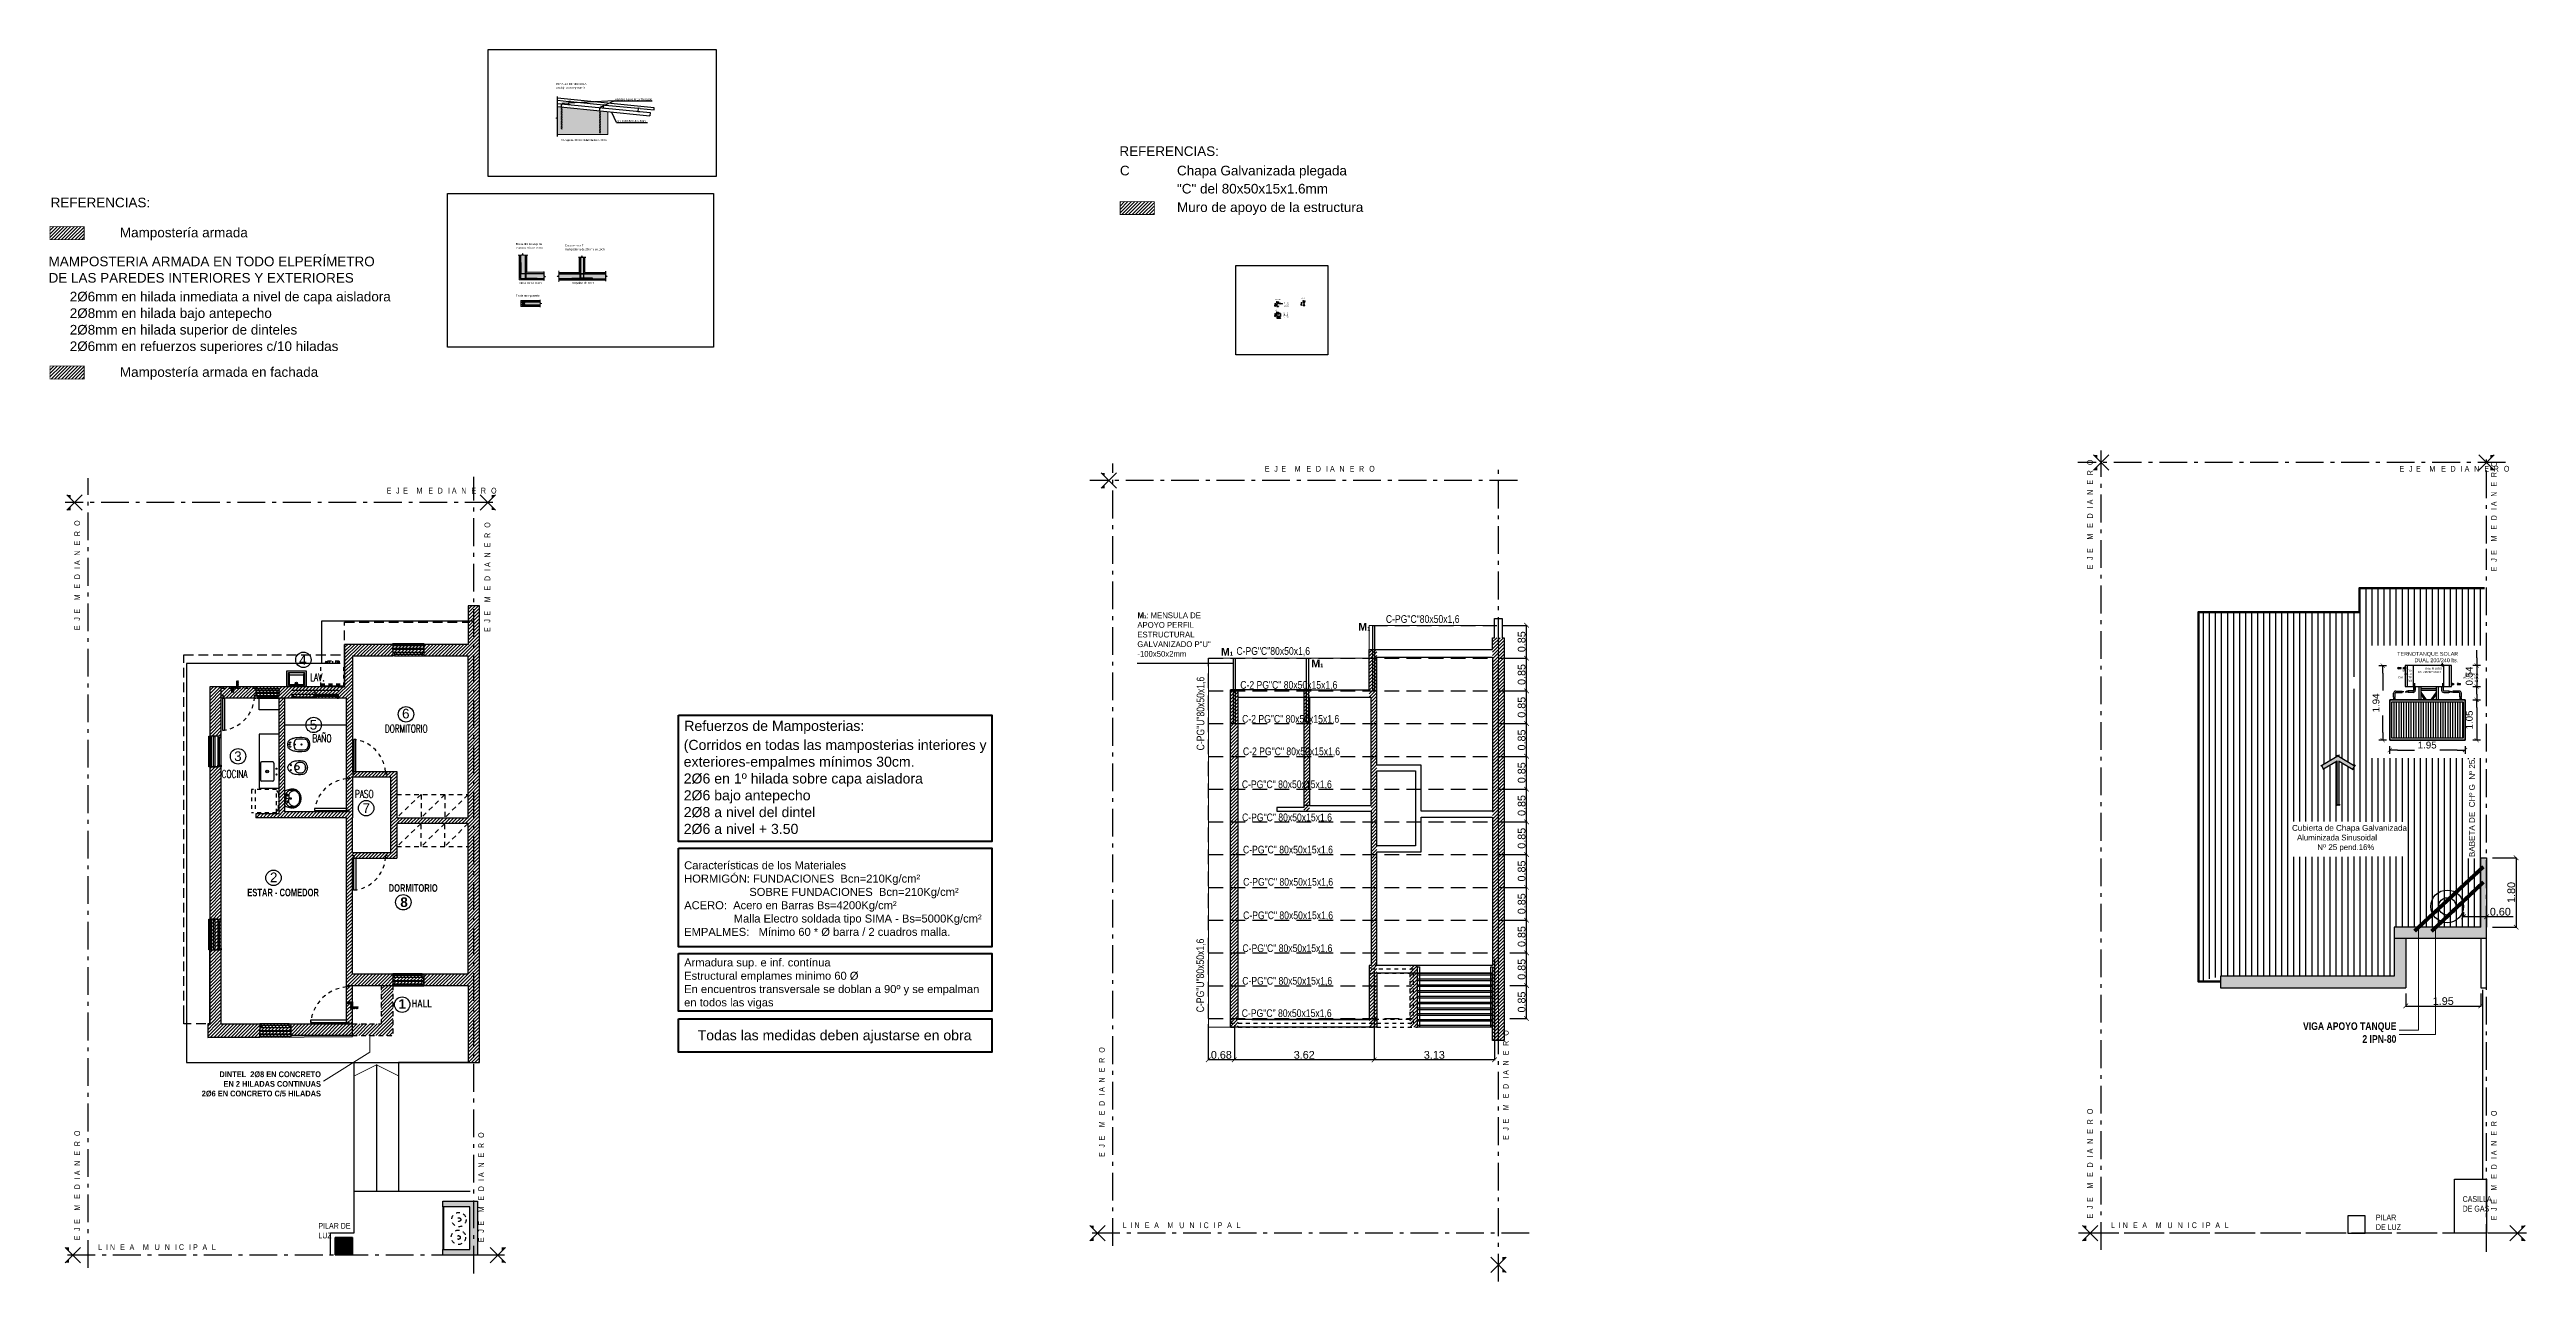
# Model space of a CAD drawing. Header units: millimetres. Extents: x 228 to 428, y 158 to 192.
# Drawn here: x 228 to 292.3, y 159.6 to 191.6 of the extents above; entities that cross this region are included whole.
import ezdxf
from ezdxf.enums import TextEntityAlignment as Align

# ---------------------------------------------------------------- set-up
doc = ezdxf.new("R2010")
doc.units = ezdxf.units.MM
doc.header["$LTSCALE"] = 0.1
doc.header["$MEASUREMENT"] = 0
doc.header["$PDMODE"] = 3
doc.header["$PDSIZE"] = 0.1
for name, pattern in [('ACAD_ISO02W100', [15, 12, -3]), ('ACAD_ISO10W100', [18, 12, -3, 0, -3]), ('CONTINUA', [200, 100, 100]), ('DASHDOT2', [12.7, 6.35, -3.175, 0, -3.175]), ('DASHED', [0.75, 0.5, -0.25]), ('DASHED2', [0.375, 0.25, -0.125]), ('HIDDEN', [0.375, 0.25, -0.125]), ('HIDDEN2', [4.7625, 3.175, -1.5875]), ('HIDDENX2', [19.05, 12.7, -6.35])]:
    doc.linetypes.add(name, pattern=pattern)
doc.layers.get('DEFPOINTS').update_dxf_attribs({"color": 1})
for name, color, linetype, lineweight in [('00-COTAS', 1, 'Continuous', 9), ('CONT_MURO', 3, 'Continuous', 0), ('PISO', 8, 'Continuous', 9), ('SOMBRA', 1, 'Continuous', 0)]:
    doc.layers.add(name, color=color, linetype=linetype, lineweight=lineweight)
for name, color, linetype in [('00-PROYECCION', 2, 'HIDDEN'), ('01', 1, 'Continuous'), ('02', 2, 'Continuous'), ('3', 3, 'Continuous'), ('ACCESORIO', 1, 'Continuous'), ('armadura', 10, 'Continuous'), ('artefactos', 1, 'Continuous'), ('CARP-HOJAS-PUERTAS', 2, 'Continuous'), ('CARP-MARCO-PUERTAS', 2, 'Continuous'), ('CARPINTERÍA', 2, 'Continuous'), ('Carpinterías', 2, 'Continuous'), ('CONEX. AGUA CORR.', 170, 'Continuous'), ('CONT_PLATEA', 4, 'Continuous'), ('CORREAS', 170, 'Continuous'), ('CORREAS COTAS', 2, 'Continuous'), ('Cotas', 1, 'Continuous'), ('designaciones', 1, 'Continuous'), ('EJES', 6, 'Continuous'), ('EQUIP-COCINA', 1, 'ACAD_ISO02W100'), ('EQUIP-SANIT', 2, 'Continuous'), ('ESTRUCTURAS', 3, 'Continuous'), ('FUNDACIONES-COTAS', 3, 'Continuous'), ('GRISADO MURO', 251, 'Continuous'), ('LADRILLOS', 3, 'Continuous'), ('M-A-150', 4, 'Continuous'), ('mamposteria', 5, 'Continuous'), ('MURO', 2, 'Continuous'), ('Muros', 3, 'Continuous'), ('P0-MUROS', 4, 'Continuous'), ('PROYEC.TECHOS', 5, 'Continuous'), ('PROYECCION', 1, 'DASHED2'), ('PROYECCIONES', 2, 'HIDDEN'), ('TEXTO', 2, 'Continuous'), ('Textos', 2, 'Continuous'), ('varios', 1, 'Continuous')]:
    doc.layers.add(name, color=color, linetype=linetype)
doc.styles.add('ARIAL', font='arial.ttf', dxfattribs={"height": 0.18})
doc.styles.add('Arial20', font='arial.ttf', dxfattribs={"height": 0.2})
doc.styles.add('Arial30', font='arial.ttf', dxfattribs={"width": 0.8, "height": 0.3})
doc.styles.add('COTAS', font='ROMANS.shx', dxfattribs={"width": 0.7})
doc.styles.add('general', font='arial.ttf')
doc.dimstyles.new('COTA-1-100', dxfattribs={"dimtxt": 0.2, "dimasz": 0.12, "dimexe": 0.012, "dimexo": 0.15, "dimgap": 0.025, "dimtad": 1, "dimzin": 0, "dimdsep": 46, "dimtxsty": 'Arial20', "dimblk1": 'ARCHTICK', "dimblk2": 'ARCHTICK', "dimsah": 1, "dimcen": 0.09, "dimclrd": 256, "dimclre": 256, "dimclrt": 256, "dimazin": 0, "dimtfac": 1, "dimtofl": 0, "dimtmove": 2, "dimatfit": 3, "dimldrblk": 'ARCHTICK', "dimfxl": 1, "dimtolj": 1, "dimtzin": 0, "dimarcsym": 0})
doc.dimstyles.new('COTA-20', dxfattribs={"dimscale": 1.75, "dimtxt": 0.015, "dimasz": 0.004, "dimexe": 0.08, "dimexo": 0.1, "dimgap": 0.005, "dimtad": 1, "dimzin": 0, "dimdsep": 46, "dimtxsty": 'COTAS', "dimblk": 'DOT', "dimcen": 0.1, "dimse1": 1, "dimse2": 1, "dimclrd": 256, "dimclre": 256, "dimclrt": 256, "dimadec": 0, "dimazin": 0, "dimtfac": 1, "dimtix": 1, "dimtmove": 2, "dimatfit": 3, "dimldrblk": 'DOT', "dimfxl": 0, "dimtolj": 1, "dimtzin": 0, "dimarcsym": 0})
doc.dimstyles.new('COTA100', dxfattribs={"dimtxt": 0.15, "dimasz": 0.2, "dimexe": 0, "dimexo": 0, "dimgap": 0.09, "dimtad": 1, "dimzin": 0, "dimdsep": 46, "dimtxsty": 'ARIAL', "dimblk": 'COTA_N', "dimcen": 0.1, "dimse1": 1, "dimse2": 1, "dimclrd": 256, "dimclrt": 1, "dimadec": 0, "dimazin": 0, "dimtfac": 1, "dimtix": 1, "dimtmove": 2, "dimatfit": 3, "dimldrblk": 'COTA_N', "dimfxl": 1, "dimtolj": 1, "dimtzin": 0, "dimarcsym": 0})
pattern_1 = [(45, (582.68376, 363.28325), (-0.044194174, 0.044194174), [])]

msp = doc.modelspace()

# ---------------------------------------------------------------- texts
at = {"layer": 'ESTRUCTURAS', "style": 'Arial30'}
for s, height, p in [('Anclaje en mampostería', 0.05, (241.1542, 190.596)), ('DETALLE DE MÉNSULA', 0.05, (241.1542, 190.6965)), ('Alambre Negro N°16 Trenzado', 0.05, (242.6807, 190.2995)), ('2 x C 80x50x15x1,6mm', 0.05, (242.7457, 189.7362)), ('Anclaje de 60 cm distanciados 1,00 m', 0.05, (241.2812, 189.2424)), ('REFERENCIAS:', 0.25, (255.7661, 188.8534)), ('C', 0.25, (255.7789, 188.3495)), ('Chapa Galvanizada plegada', 0.25, (257.2595, 188.3489)), ('REFERENCIAS:', 0.25, (228.0418, 187.5207)), ('"C" del 80x50x15x1.6mm', 0.25, (257.2595, 187.8793)), ('Muro de apoyo de la estructura', 0.25, (257.2595, 187.3992)), ('Mampostería armada', 0.25, (229.8375, 186.7421)), ('mampostería de 20cm', 0.05, (240.1055, 186.4444)), ('Encuentro de esquina', 0.05, (240.1055, 186.5449)), ('mampostería de 20cm y de 15cm', 0.05, (241.3878, 186.4066)), ('Encuentro en T', 0.05, (241.3878, 186.5071)), ('MAMPOSTERIA ARMADA EN TODO ELPERÍMETRO', 0.25, (227.9876, 185.9916)), ('DE LAS PAREDES INTERIORES Y EXTERIORES', 0.25, (227.9876, 185.5662)), ('2%%C6mm en hilada inmediata a nivel de capa aisladora', 0.25, (228.5368, 185.08)), ('Fin de mampostería', 0.05, (240.1055, 185.204)), ('empalme de 30cm', 0.05, (240.1991, 185.5347)), ('empalme de 30cm', 0.05, (241.5689, 185.5347)), ('CORREA', 0.025, (259.8035, 185.1184)), ('IPN-80', 0.025, (260.4709, 185.1522)), ('2%%C8mm en hilada bajo antepecho', 0.25, (228.5368, 184.6493)), ('2%%C8mm en hilada superior de dinteles', 0.25, (228.5368, 184.2192)), ('M1', 0.025, (259.8058, 184.8362)), ('2%%C6mm en refuerzos superiores c/10 hiladas', 0.25, (228.5368, 183.7915)), ('Mampostería armada en fachada', 0.25, (229.8375, 183.1223))]:
    msp.add_text(s, height=height, dxfattribs=at).set_placement(p)
at = {"layer": 'ESTRUCTURAS', "char_height": 0.02, "width": 0.228288, "attachment_point": 1, "style": 'Arial30'}
for s, insert in [('h= 80 mm\\Pa= 50 mm\\Pc= 15 mm\\Pe=   1.6 mm', (260.0453, 185.0624)), ('h= 80 mm\\Pa= 50 mm\\Pc= 15 mm\\Pe=  1,6 mm', (260.0284, 184.7875))]:
    msp.add_mtext(s, dxfattribs=dict(at, insert=insert))
at = {"layer": 'ESTRUCTURAS', "color": 7, "char_height": 0.2, "width": 9.843168, "attachment_point": 1, "style": 'Arial30'}
for s, insert in [('C-PG"C"80x50x1,6', (262.6778, 176.937)), ('C-PG"C"80x50x1,6', (258.8002, 176.1072)), ('C-2 PG"C" 80x50x15x1,6', (258.9008, 175.2272)), ('C-2 PG"C" 80x50x15x1,6', (258.949, 174.3464)), ('C-2 PG"C" 80x50x15x1,6', (258.9697, 173.504)), ('C-PG"C" 80x50x15x1,6', (258.942, 172.6484)), ('C-PG"C" 80x50x15x1,6', (258.9467, 171.7901)), ('C-PG"C" 80x50x15x1,6', (258.9713, 170.9542)), ('C-PG"C" 80x50x15x1,6', (258.9759, 170.1167)), ('C-PG"C" 80x50x15x1,6', (258.9748, 169.2488)), ('C-PG"C" 80x50x15x1,6', (258.9564, 168.3949)), ('C-PG"C" 80x50x15x1,6', (258.9525, 167.5477)), ('C-PG"C" 80x50x15x1,6', (258.9385, 166.7095))]:
    msp.add_mtext(s, dxfattribs=dict(at, insert=insert))
at = {"layer": 'ESTRUCTURAS', "color": 7, "char_height": 0.2, "width": 9.843168, "attachment_point": 1, "rotation": 90, "style": 'Arial30'}
for insert in [(257.7692, 173.4277), (257.7622, 166.6315)]:
    msp.add_mtext('C-PG"U"80x50x1,6', dxfattribs=dict(at, insert=insert))
at = {"layer": 'TEXTO', "attachment_point": 3, "style": 'Arial30'}
for s, insert, char_height, width in [('{\\fArial|b1|i0|c0|p34;VIGA APOYO TANQUE\\P2 IPN-80}', (288.8911, 166.3726), 0.2, 3.196988), ('{\\fArial|b1|i0|c0|p34;DINTEL  2%%C8 EN CONCRETO\\PEN 2 HILADAS CONTINUAS\\P2%%C6 EN CONCRETO C/5 HILADAS}', (235.0526, 165.0987), 0.15, 3.774119)]:
    msp.add_mtext(s, dxfattribs=dict(at, insert=insert, char_height=char_height, width=width))
at = {"layer": 'Textos', "color": 2, "transparency": 33554559, "style": 'general'}
for s, p in [('4', (234.4875, 175.6496)), ('5', (234.761, 173.9673)), ('6', (237.1569, 174.2578)), ('3', (232.8022, 173.1522)), ('7', (236.1324, 171.8061)), ('2', (233.7302, 170.0085))]:
    msp.add_text(s, height=0.25, rotation=360, dxfattribs=at).set_placement(p)
at = {"layer": 'Textos', "color": 2, "transparency": 33554559, "style": 'COTAS', "width": 0.7}
for s, p in [('LAV.', (234.7714, 175.2248)), ('BAÑO', (234.8292, 173.6418)), ('DORMITORIO', (236.7104, 173.8909)), ('COCINA', (232.4764, 172.7152)), ('PASO', (235.9343, 172.1973))]:
    msp.add_text(s, height=0.2, dxfattribs=at).set_placement(p)
at = {"layer": 'Textos', "style": 'ARIAL'}
msp.add_text('Refuerzos de Mamposterias:', height=0.2615, dxfattribs=at).set_placement((246.813, 173.9342), align=Align.CENTER)
at = {"layer": 'Textos', "linetype": 'Continuous', "style": 'ARIAL'}
msp.add_text('Todas las medidas deben ajustarse en obra', height=0.26145, dxfattribs=at).set_placement((244.8244, 165.9056))
at = {"layer": 'Textos', "color": 7, "attachment_point": 1}
for s, insert, char_height, width, style in [('{\\fArial|b0|i0|c0|p34;\\T2;EJE MEDIANERO}', (259.5386, 180.8113), 0.15, 2.994623, 'COTAS'), ('{\\fArial|b1|i0|c0|p34;M\\H0.5x;1} ', (261.9604, 176.7381), 0.2, 11.596957, 'general'), ('{\\fArial|b1|i0|c0|p34;M\\H0.5x;1} ', (258.3983, 176.0888), 0.2, 11.596957, 'general'), ('{\\fArial|b1|i0|c0|p34;M\\H0.5x;1} ', (260.7423, 175.7826), 0.2, 11.596957, 'general'), ('{\\fArial|b0|i0|c0|p34;\\H1.5x;\\T2;LINEA MUNICIPAL}', (255.8533, 161.1807), 0.1, 3.194623, 'COTAS')]:
    msp.add_mtext(s, dxfattribs=dict(at, insert=insert, char_height=char_height, width=width, style=style))
at = {"layer": 'Textos', "attachment_point": 1}
for s, insert, char_height, width, style in [('{\\fArial|b0|i0|c0|p34;\\T2;EJE MEDIANERO}', (288.9726, 180.8115), 0.15, 2.994623, 'COTAS'), ('{\\fArial|b0|i0|c0|p34;\\T2;EJE MEDIANERO}', (236.7594, 180.2438), 0.15, 2.994623, 'COTAS'), ('\\A1;(Corridos en todas las mamposterias interiores y exteriores-empalmes mínimos 30cm.\\P2%%C6 en 1º hilada sobre capa aisladora\\P2%%C6 bajo antepecho\\P2%%C8 a nivel del dintel\\P2%%C6 a nivel + 3.50', (244.4634, 173.7013), 0.2615, 7.85988, 'ARIAL'), ('Características de los Materiales\\PHORMIGÓN: FUNDACIONES  Bcn=210Kg/cm²\\P                     SOBRE FUNDACIONES  Bcn=210Kg/cm²\\PACERO:  Acero en Barras Bs=4200Kg/cm² \\P                Malla Electro soldada tipo SIMA - Bs=5000Kg/cm²\\PEMPALMES:   Mínimo 60 * %%C barra / 2 cuadros malla.', (244.4748, 170.5507), 0.207319, 7.8599, 'ARIAL'), ('Armadura sup. e inf. contínua\\PEstructural emplames minimo 60 %%c\\PEn encuentros transversale se doblan a 90º y se empalman en todos las vigas', (244.4748, 168.0293), 0.207319, 7.8599, 'ARIAL'), ('{\\fArial|b0|i0|c0|p34;PILAR DE LUZ}', (288.3595, 161.3827), 0.15, 0.634625, 'COTAS'), ('{\\fArial|b0|i0|c0|p34;CASILLA DE GAS}', (290.6084, 161.8616), 0.15, 0.602087, 'COTAS'), ('{\\fArial|b0|i0|c0|p34;\\H1.5x;\\T2;LINEA MUNICIPAL}', (281.4868, 161.1809), 0.1, 3.194623, 'COTAS'), ('{\\fArial|b0|i0|c0|p34;\\H1.5x;\\T2;LINEA MUNICIPAL}', (229.2736, 160.6132), 0.1, 3.194623, 'COTAS')]:
    msp.add_mtext(s, dxfattribs=dict(at, insert=insert, char_height=char_height, width=width, style=style))
at = {"layer": 'Textos', "char_height": 0.15, "width": 2.994623, "attachment_point": 1, "rotation": 90, "style": 'COTAS'}
for insert in [(280.8682, 178.1248), (291.3464, 178.0768), (228.655, 176.547), (239.2954, 176.499), (280.8682, 161.2816), (291.3464, 161.2336), (228.655, 160.714), (239.1332, 160.666)]:
    msp.add_mtext('{\\fArial|b0|i0|c0|p34;\\T2;EJE MEDIANERO}', dxfattribs=dict(at, insert=insert))
at = {"layer": 'Textos', "color": 7, "insert": (256.2308, 177.0088), "char_height": 0.15, "width": 2.250228, "attachment_point": 1}
msp.add_mtext('{\\fArial|b1|i0|c0|p34;M\\H0.5x;1}: MENSULA DE APOYO PERFIL \\PESTRUCTURAL GALVANIZADO P"U" -100x50x2mm', dxfattribs=at)
at = {"layer": 'Textos', "linetype": 'ACAD_ISO10W100', "attachment_point": 3}
for s, insert, char_height, width in [('{\\fArial|b0|i0|c0|p34;TERNOTANQUE SOLAR\\PDUAL 200/240 lts\\fArial|b0|i0|c186|p34;.}', (290.4948, 175.9833), 0.1, 1.848311), ('{\\fArial|b0|i0|c0|p34;SALIDA\\PAGUA\\PCALIENTE\\P3/4}', (289.2931, 175.5212), 0.052106, 0.963081), ('{\\fArial|b0|i0|c0|p34;10 lts FLUIDO\\PCALOPORTADOR\\fArial|b0|i0|c186|p34;.}', (290.0765, 175.5732), 0.052106, 0.963081), ('{\\fArial|b0|i0|c0|p34;ENTRADA\\PAGUA FRIA\\P3/4}', (291.0183, 175.4313), 0.052106, 0.963081)]:
    msp.add_mtext(s, dxfattribs=dict(at, insert=insert, char_height=char_height, width=width))
at = {"layer": 'Textos', "linetype": 'ACAD_ISO10W100', "lineweight": 50, "insert": (290.7762, 170.6594), "char_height": 0.15, "attachment_point": 1, "rotation": 90}
msp.add_mtext('{\\fArial|b0|i0|c0|p34;BABETA DE \\fArial|b0|i0|c238|p34; CH\\fArial|b0|i0|c0|p34;º\\fArial|b0|i0|c238|p34; G  N\\fArial|b0|i0|c0|p34;º\\fArial|b0|i0|c238|p34; 2\\fArial|b0|i0|c0|p34;5}', dxfattribs=at)
at = {"layer": 'Textos', "color": 1, "insert": (285.4972, 171.4914), "char_height": 0.15, "width": 4.335406, "attachment_point": 1}
msp.add_mtext('\\pi0.68627;{\\fArial|b0|i0|c238|p34;Cubierta de Chapa Galvanizada}\\P\\pi0.8177;Aluminizada Sinusoidal\\P\\pi1.3411;{\\fArial|b0|i0|c238|p34;Nº 25} pend.16%', dxfattribs=at)
at = {"layer": 'Textos', "color": 2, "transparency": 33554559, "attachment_point": 1}
for s, insert, char_height, width, style in [('{\\fArial|b1|i0|c0|p34;\\H1.3333x;ESTAR - COMEDOR  \\H0.75x;                               }', (233.1424, 169.8408), 0.15, 1.938137, 'COTAS'), ('{\\fArial|b1|i0|c0|p34;\\H1.3333x;DORMITORIO\\P\\fArial|b0|i0|c0|p34;\\H0.75x;                  }', (236.8103, 169.9581), 0.15, 1.379928, 'COTAS'), ('{\\fArial|b1|i0|c0|p34;8}', (237.1112, 169.6135), 0.25, 0.331783, 'general'), ('{\\fArial|b1|i0|c0|p34;1}', (237.0628, 166.9721), 0.25, 0.331783, 'general'), ('{\\fArial|b1|i0|c0|p34;\\H1.3333x;HALL\\P\\fArial|b0|i0|c0|p34;\\H0.75x;                  }', (237.41, 166.9581), 0.15, 0.995702, 'COTAS'), ('{\\fArial|b0|i0|c0|p34;PILAR DE\\PLUZ}', (234.9861, 161.1654), 0.15, 1.958714, 'COTAS')]:
    msp.add_mtext(s, dxfattribs=dict(at, insert=insert, char_height=char_height, width=width, style=style))
at = {"layer": 'Textos', "color": 7, "char_height": 0.15, "width": 2.994623, "attachment_point": 1, "rotation": 90, "style": 'COTAS'}
for insert in [(255.2348, 162.8777), (265.7129, 163.3187)]:
    msp.add_mtext('{\\fArial|b0|i0|c0|p34;\\T2;EJE MEDIANERO}', dxfattribs=dict(at, insert=insert))

# ---------------------------------------------------------------- blocks, each defined once
blk = doc.blocks.new('_Oblique')
at = {"color": 0, "linetype": 'ByBlock', "lineweight": -2}
blk.add_line((-0.5, -0.5), (0.5, 0.5), dxfattribs=at)
blk = doc.blocks.new('*D7')
at = {"layer": '00-COTAS', "lineweight": -2, "transparency": 16777216}
for p, q in [((259.846, 185.054), (259.836, 185.054)), ((259.896, 185.054), (259.846, 185.054)), ((259.896, 185.054), (259.906, 185.054))]:
    blk.add_line(p, q, dxfattribs=at)
at = {"layer": 'DEFPOINTS', "color": 0, "transparency": 16777216}
for p in [(259.846, 185.054), (259.846, 185.018), (259.896, 185.02)]:
    blk.add_point(p, dxfattribs=at)
at = {"layer": '00-COTAS', "lineweight": -2, "transparency": 16777216, "xscale": 0.01, "yscale": 0.01, "zscale": 0.01}
blk.add_blockref('_Oblique', (259.846, 185.054), dxfattribs=at)
at = {"layer": '00-COTAS', "lineweight": -2, "transparency": 16777216, "xscale": 0.01, "yscale": 0.01, "zscale": 0.01, "rotation": 180}
blk.add_blockref('_Oblique', (259.896, 185.054), dxfattribs=at)
at = {"layer": '00-COTAS', "transparency": 16777216, "insert": (259.871, 185.069), "char_height": 0.02, "attachment_point": 5, "style": 'COTAS'}
blk.add_mtext('\\A1;50mm', dxfattribs=at)
blk = doc.blocks.new('_Dot')
at = {"color": 0, "linetype": 'ByBlock', "lineweight": -2}
blk.add_line((-0.5, 0), (-1, 0), dxfattribs=at)
at = {"color": 0, "linetype": 'ByBlock', "const_width": 0.5}
blk.add_lwpolyline([(-0.25, 0, 1), (0.25, 0, 1)], format="xyb", close=True, dxfattribs=at)
blk = doc.blocks.new('*D8')
at = {"layer": '00-COTAS', "lineweight": -2, "transparency": 16777216}
blk.add_line((259.812, 184.949), (259.812, 185.029), dxfattribs=at)
at = {"layer": 'DEFPOINTS', "color": 0, "transparency": 16777216}
for p in [(259.812, 185.029), (259.856, 185.029), (259.856, 184.949)]:
    blk.add_point(p, dxfattribs=at)
at = {"layer": '00-COTAS', "lineweight": -2, "transparency": 16777216, "xscale": 0.01, "yscale": 0.01, "zscale": 0.01}
for p, rotation in [((259.812, 185.029), 90), ((259.812, 184.949), 270)]:
    blk.add_blockref('_Oblique', p, dxfattribs=dict(at, rotation=rotation))
at = {"layer": '00-COTAS', "transparency": 16777216, "insert": (259.797, 184.989), "char_height": 0.02, "attachment_point": 5, "rotation": 90, "style": 'COTAS'}
blk.add_mtext('\\A1;80mm', dxfattribs=at)
blk = doc.blocks.new('*D9')
at = {"layer": '00-COTAS', "lineweight": -2, "transparency": 16777216}
for p, q in [((259.931, 185.029), (259.931, 185.039)), ((259.931, 185.014), (259.931, 185.029)), ((259.931, 185.014), (259.931, 185.004))]:
    blk.add_line(p, q, dxfattribs=at)
at = {"layer": 'DEFPOINTS', "color": 0, "transparency": 16777216}
for p in [(259.883, 185.029), (259.895, 185.014), (259.931, 185.029)]:
    blk.add_point(p, dxfattribs=at)
at = {"layer": '00-COTAS', "lineweight": -2, "transparency": 16777216, "xscale": 0.01, "yscale": 0.01, "zscale": 0.01}
for p, rotation in [((259.931, 185.029), 270), ((259.931, 185.014), 90)]:
    blk.add_blockref('_Oblique', p, dxfattribs=dict(at, rotation=rotation))
at = {"layer": '00-COTAS', "transparency": 16777216, "insert": (259.966, 185.021), "char_height": 0.02, "attachment_point": 5, "style": 'COTAS'}
blk.add_mtext('\\A1;15mm', dxfattribs=at)
blk = doc.blocks.new('*D10')
at = {"layer": '00-COTAS', "lineweight": -2, "transparency": 16777216}
blk.add_line((259.812, 184.685), (259.812, 184.765), dxfattribs=at)
at = {"layer": 'DEFPOINTS', "color": 0, "transparency": 16777216}
for p in [(259.812, 184.765), (259.856, 184.765), (259.856, 184.685)]:
    blk.add_point(p, dxfattribs=at)
at = {"layer": '00-COTAS', "lineweight": -2, "transparency": 16777216, "xscale": 0.01, "yscale": 0.01, "zscale": 0.01}
for p, rotation in [((259.812, 184.765), 90), ((259.812, 184.685), 270)]:
    blk.add_blockref('_Oblique', p, dxfattribs=dict(at, rotation=rotation))
at = {"layer": '00-COTAS', "transparency": 16777216, "insert": (259.797, 184.725), "char_height": 0.02, "attachment_point": 5, "rotation": 90, "style": 'COTAS'}
blk.add_mtext('\\A1;80mm', dxfattribs=at)
blk = doc.blocks.new('_ARCHTICK')
at = {"color": 0, "linetype": 'ByBlock', "const_width": 0.15}
blk.add_lwpolyline([(-0.5, -0.5), (0.5, 0.5)], dxfattribs=at)
blk = doc.blocks.new('*D17')
at = {"layer": 'DEFPOINTS', "color": 0, "transparency": 16777216}
for p in [(265.747, 167.323), (266.327, 167.323), (265.747, 166.473)]:
    blk.add_point(p, dxfattribs=at)
at = {"layer": 'FUNDACIONES-COTAS', "lineweight": -2, "transparency": 16777216}
for p, q in [((265.897, 167.323), (266.339, 167.323)), ((266.327, 166.473), (266.327, 167.323)), ((265.897, 166.473), (266.339, 166.473))]:
    blk.add_line(p, q, dxfattribs=at)
at = {"layer": 'FUNDACIONES-COTAS', "lineweight": -2, "transparency": 16777216, "xscale": 0.12, "yscale": 0.12, "zscale": 0.12}
for p, rotation in [((266.327, 167.323), 90), ((266.327, 166.473), 270)]:
    blk.add_blockref('_ARCHTICK', p, dxfattribs=dict(at, rotation=rotation))
at = {"layer": 'FUNDACIONES-COTAS', "transparency": 16777216, "insert": (266.2, 166.898), "char_height": 0.2, "attachment_point": 5, "rotation": 90, "style": 'Arial20'}
blk.add_mtext('\\A1;0.85', dxfattribs=at)
blk = doc.blocks.new('*D18')
at = {"layer": 'DEFPOINTS', "color": 0, "transparency": 16777216}
for p in [(265.747, 168.173), (266.327, 168.173), (265.747, 167.323)]:
    blk.add_point(p, dxfattribs=at)
at = {"layer": 'FUNDACIONES-COTAS', "lineweight": -2, "transparency": 16777216}
for p, q in [((265.897, 168.173), (266.339, 168.173)), ((266.327, 167.323), (266.327, 168.173)), ((265.897, 167.323), (266.339, 167.323))]:
    blk.add_line(p, q, dxfattribs=at)
at = {"layer": 'FUNDACIONES-COTAS', "lineweight": -2, "transparency": 16777216, "xscale": 0.12, "yscale": 0.12, "zscale": 0.12}
for p, rotation in [((266.327, 168.173), 90), ((266.327, 167.323), 270)]:
    blk.add_blockref('_ARCHTICK', p, dxfattribs=dict(at, rotation=rotation))
at = {"layer": 'FUNDACIONES-COTAS', "transparency": 16777216, "insert": (266.2, 167.748), "char_height": 0.2, "attachment_point": 5, "rotation": 90, "style": 'Arial20'}
blk.add_mtext('\\A1;0.85', dxfattribs=at)
blk = doc.blocks.new('*D19')
at = {"layer": 'DEFPOINTS', "color": 0, "transparency": 16777216}
for p in [(265.747, 169.023), (266.327, 169.023), (265.747, 168.173)]:
    blk.add_point(p, dxfattribs=at)
at = {"layer": 'FUNDACIONES-COTAS', "lineweight": -2, "transparency": 16777216}
for p, q in [((265.897, 169.023), (266.339, 169.023)), ((266.327, 168.173), (266.327, 169.023)), ((265.897, 168.173), (266.339, 168.173))]:
    blk.add_line(p, q, dxfattribs=at)
at = {"layer": 'FUNDACIONES-COTAS', "lineweight": -2, "transparency": 16777216, "xscale": 0.12, "yscale": 0.12, "zscale": 0.12}
for p, rotation in [((266.327, 169.023), 90), ((266.327, 168.173), 270)]:
    blk.add_blockref('_ARCHTICK', p, dxfattribs=dict(at, rotation=rotation))
at = {"layer": 'FUNDACIONES-COTAS', "transparency": 16777216, "insert": (266.2, 168.598), "char_height": 0.2, "attachment_point": 5, "rotation": 90, "style": 'Arial20'}
blk.add_mtext('\\A1;0.85', dxfattribs=at)
blk = doc.blocks.new('*D25')
at = {"layer": 'DEFPOINTS', "color": 0, "transparency": 16777216}
for p in [(265.447, 169.873), (266.327, 169.873), (265.447, 169.023)]:
    blk.add_point(p, dxfattribs=at)
at = {"layer": 'FUNDACIONES-COTAS', "lineweight": -2, "transparency": 16777216}
for p, q in [((265.597, 169.873), (266.339, 169.873)), ((266.327, 169.023), (266.327, 169.873)), ((265.597, 169.023), (266.339, 169.023))]:
    blk.add_line(p, q, dxfattribs=at)
at = {"layer": 'FUNDACIONES-COTAS', "lineweight": -2, "transparency": 16777216, "xscale": 0.12, "yscale": 0.12, "zscale": 0.12}
for p, rotation in [((266.327, 169.873), 90), ((266.327, 169.023), 270)]:
    blk.add_blockref('_ARCHTICK', p, dxfattribs=dict(at, rotation=rotation))
at = {"layer": 'FUNDACIONES-COTAS', "transparency": 16777216, "insert": (266.2, 169.448), "char_height": 0.2, "attachment_point": 5, "rotation": 90, "style": 'Arial20'}
blk.add_mtext('\\A1;0.85', dxfattribs=at)
blk = doc.blocks.new('*D26')
at = {"layer": 'DEFPOINTS', "color": 0, "transparency": 16777216}
for p in [(265.447, 170.723), (266.327, 170.723), (265.447, 169.873)]:
    blk.add_point(p, dxfattribs=at)
at = {"layer": 'FUNDACIONES-COTAS', "lineweight": -2, "transparency": 16777216}
for p, q in [((265.597, 170.723), (266.339, 170.723)), ((266.327, 169.873), (266.327, 170.723)), ((265.597, 169.873), (266.339, 169.873))]:
    blk.add_line(p, q, dxfattribs=at)
at = {"layer": 'FUNDACIONES-COTAS', "lineweight": -2, "transparency": 16777216, "xscale": 0.12, "yscale": 0.12, "zscale": 0.12}
for p, rotation in [((266.327, 170.723), 90), ((266.327, 169.873), 270)]:
    blk.add_blockref('_ARCHTICK', p, dxfattribs=dict(at, rotation=rotation))
at = {"layer": 'FUNDACIONES-COTAS', "transparency": 16777216, "insert": (266.2, 170.298), "char_height": 0.2, "attachment_point": 5, "rotation": 90, "style": 'Arial20'}
blk.add_mtext('\\A1;0.85', dxfattribs=at)
blk = doc.blocks.new('*D27')
at = {"layer": 'DEFPOINTS', "color": 0, "transparency": 16777216}
for p in [(265.447, 171.573), (266.327, 171.573), (265.447, 170.723)]:
    blk.add_point(p, dxfattribs=at)
at = {"layer": 'FUNDACIONES-COTAS', "lineweight": -2, "transparency": 16777216}
for p, q in [((265.597, 171.573), (266.339, 171.573)), ((266.327, 170.723), (266.327, 171.573)), ((265.597, 170.723), (266.339, 170.723))]:
    blk.add_line(p, q, dxfattribs=at)
at = {"layer": 'FUNDACIONES-COTAS', "lineweight": -2, "transparency": 16777216, "xscale": 0.12, "yscale": 0.12, "zscale": 0.12}
for p, rotation in [((266.327, 171.573), 90), ((266.327, 170.723), 270)]:
    blk.add_blockref('_ARCHTICK', p, dxfattribs=dict(at, rotation=rotation))
at = {"layer": 'FUNDACIONES-COTAS', "transparency": 16777216, "insert": (266.2, 171.148), "char_height": 0.2, "attachment_point": 5, "rotation": 90, "style": 'Arial20'}
blk.add_mtext('\\A1;0.85', dxfattribs=at)
blk = doc.blocks.new('*D28')
at = {"layer": 'DEFPOINTS', "color": 0, "transparency": 16777216}
for p in [(265.447, 172.423), (266.327, 172.423), (265.447, 171.573)]:
    blk.add_point(p, dxfattribs=at)
at = {"layer": 'FUNDACIONES-COTAS', "lineweight": -2, "transparency": 16777216}
for p, q in [((265.597, 172.423), (266.339, 172.423)), ((266.327, 171.573), (266.327, 172.423)), ((265.597, 171.573), (266.339, 171.573))]:
    blk.add_line(p, q, dxfattribs=at)
at = {"layer": 'FUNDACIONES-COTAS', "lineweight": -2, "transparency": 16777216, "xscale": 0.12, "yscale": 0.12, "zscale": 0.12}
for p, rotation in [((266.327, 172.423), 90), ((266.327, 171.573), 270)]:
    blk.add_blockref('_ARCHTICK', p, dxfattribs=dict(at, rotation=rotation))
at = {"layer": 'FUNDACIONES-COTAS', "transparency": 16777216, "insert": (266.2, 171.998), "char_height": 0.2, "attachment_point": 5, "rotation": 90, "style": 'Arial20'}
blk.add_mtext('\\A1;0.85', dxfattribs=at)
blk = doc.blocks.new('*D29')
at = {"layer": 'DEFPOINTS', "color": 0, "transparency": 16777216}
for p in [(265.447, 173.273), (266.327, 173.273), (265.447, 172.423)]:
    blk.add_point(p, dxfattribs=at)
at = {"layer": 'FUNDACIONES-COTAS', "lineweight": -2, "transparency": 16777216}
for p, q in [((265.597, 173.273), (266.339, 173.273)), ((266.327, 172.423), (266.327, 173.273)), ((265.597, 172.423), (266.339, 172.423))]:
    blk.add_line(p, q, dxfattribs=at)
at = {"layer": 'FUNDACIONES-COTAS', "lineweight": -2, "transparency": 16777216, "xscale": 0.12, "yscale": 0.12, "zscale": 0.12}
for p, rotation in [((266.327, 173.273), 90), ((266.327, 172.423), 270)]:
    blk.add_blockref('_ARCHTICK', p, dxfattribs=dict(at, rotation=rotation))
at = {"layer": 'FUNDACIONES-COTAS', "transparency": 16777216, "insert": (266.2, 172.848), "char_height": 0.2, "attachment_point": 5, "rotation": 90, "style": 'Arial20'}
blk.add_mtext('\\A1;0.85', dxfattribs=at)
blk = doc.blocks.new('*D30')
at = {"layer": 'DEFPOINTS', "color": 0, "transparency": 16777216}
for p in [(265.447, 174.123), (266.327, 174.123), (265.447, 173.273)]:
    blk.add_point(p, dxfattribs=at)
at = {"layer": 'FUNDACIONES-COTAS', "lineweight": -2, "transparency": 16777216}
for p, q in [((265.597, 174.123), (266.339, 174.123)), ((266.327, 173.273), (266.327, 174.123)), ((265.597, 173.273), (266.339, 173.273))]:
    blk.add_line(p, q, dxfattribs=at)
at = {"layer": 'FUNDACIONES-COTAS', "lineweight": -2, "transparency": 16777216, "xscale": 0.12, "yscale": 0.12, "zscale": 0.12}
for p, rotation in [((266.327, 174.123), 90), ((266.327, 173.273), 270)]:
    blk.add_blockref('_ARCHTICK', p, dxfattribs=dict(at, rotation=rotation))
at = {"layer": 'FUNDACIONES-COTAS', "transparency": 16777216, "insert": (266.2, 173.698), "char_height": 0.2, "attachment_point": 5, "rotation": 90, "style": 'Arial20'}
blk.add_mtext('\\A1;0.85', dxfattribs=at)
blk = doc.blocks.new('*D31')
at = {"layer": 'DEFPOINTS', "color": 0, "transparency": 16777216}
for p in [(265.447, 174.973), (266.327, 174.973), (265.447, 174.123)]:
    blk.add_point(p, dxfattribs=at)
at = {"layer": 'FUNDACIONES-COTAS', "lineweight": -2, "transparency": 16777216}
for p, q in [((265.597, 174.973), (266.339, 174.973)), ((266.327, 174.123), (266.327, 174.973)), ((265.597, 174.123), (266.339, 174.123))]:
    blk.add_line(p, q, dxfattribs=at)
at = {"layer": 'FUNDACIONES-COTAS', "lineweight": -2, "transparency": 16777216, "xscale": 0.12, "yscale": 0.12, "zscale": 0.12}
for p, rotation in [((266.327, 174.973), 90), ((266.327, 174.123), 270)]:
    blk.add_blockref('_ARCHTICK', p, dxfattribs=dict(at, rotation=rotation))
at = {"layer": 'FUNDACIONES-COTAS', "transparency": 16777216, "insert": (266.2, 174.548), "char_height": 0.2, "attachment_point": 5, "rotation": 90, "style": 'Arial20'}
blk.add_mtext('\\A1;0.85', dxfattribs=at)
blk = doc.blocks.new('*D32')
at = {"layer": 'DEFPOINTS', "color": 0, "transparency": 16777216}
for p in [(265.447, 175.823), (266.327, 175.823), (265.447, 174.973)]:
    blk.add_point(p, dxfattribs=at)
at = {"layer": 'FUNDACIONES-COTAS', "lineweight": -2, "transparency": 16777216}
for p, q in [((265.597, 175.823), (266.339, 175.823)), ((266.327, 174.973), (266.327, 175.823)), ((265.597, 174.973), (266.339, 174.973))]:
    blk.add_line(p, q, dxfattribs=at)
at = {"layer": 'FUNDACIONES-COTAS', "lineweight": -2, "transparency": 16777216, "xscale": 0.12, "yscale": 0.12, "zscale": 0.12}
for p, rotation in [((266.327, 175.823), 90), ((266.327, 174.973), 270)]:
    blk.add_blockref('_ARCHTICK', p, dxfattribs=dict(at, rotation=rotation))
at = {"layer": 'FUNDACIONES-COTAS', "transparency": 16777216, "insert": (266.2, 175.398), "char_height": 0.2, "attachment_point": 5, "rotation": 90, "style": 'Arial20'}
blk.add_mtext('\\A1;0.85', dxfattribs=at)
blk = doc.blocks.new('*D33')
at = {"layer": 'DEFPOINTS', "color": 0, "transparency": 16777216}
for p in [(265.557, 176.673), (266.327, 176.673), (265.447, 175.823)]:
    blk.add_point(p, dxfattribs=at)
at = {"layer": 'FUNDACIONES-COTAS', "lineweight": -2, "transparency": 16777216}
for p, q in [((265.707, 176.673), (266.339, 176.673)), ((266.327, 175.823), (266.327, 176.673)), ((265.597, 175.823), (266.339, 175.823))]:
    blk.add_line(p, q, dxfattribs=at)
at = {"layer": 'FUNDACIONES-COTAS', "lineweight": -2, "transparency": 16777216, "xscale": 0.12, "yscale": 0.12, "zscale": 0.12}
for p, rotation in [((266.327, 176.673), 90), ((266.327, 175.823), 270)]:
    blk.add_blockref('_ARCHTICK', p, dxfattribs=dict(at, rotation=rotation))
at = {"layer": 'FUNDACIONES-COTAS', "transparency": 16777216, "insert": (266.2, 176.248), "char_height": 0.2, "attachment_point": 5, "rotation": 90, "style": 'Arial20'}
blk.add_mtext('\\A1;0.85', dxfattribs=at)
blk = doc.blocks.new('*D34')
at = {"layer": 'DEFPOINTS', "color": 0, "transparency": 16777216}
for p in [(262.372, 167.848), (265.497, 168.173), (262.372, 165.399)]:
    blk.add_point(p, dxfattribs=at)
at = {"layer": 'FUNDACIONES-COTAS', "lineweight": -2, "transparency": 16777216}
for p, q in [((265.497, 168.023), (265.497, 165.387)), ((262.372, 167.698), (262.372, 165.387)), ((265.497, 165.399), (262.372, 165.399))]:
    blk.add_line(p, q, dxfattribs=at)
at = {"layer": 'FUNDACIONES-COTAS', "lineweight": -2, "transparency": 16777216, "xscale": 0.12, "yscale": 0.12, "zscale": 0.12, "rotation": 180}
blk.add_blockref('_ARCHTICK', (262.372, 165.399), dxfattribs=at)
at = {"layer": 'FUNDACIONES-COTAS', "lineweight": -2, "transparency": 16777216, "xscale": 0.12, "yscale": 0.12, "zscale": 0.12}
blk.add_blockref('_ARCHTICK', (265.497, 165.399), dxfattribs=at)
at = {"layer": 'FUNDACIONES-COTAS', "transparency": 16777216, "insert": (263.935, 165.526), "char_height": 0.2, "attachment_point": 5, "style": 'Arial20'}
blk.add_mtext('\\A1;3.13', dxfattribs=at)
blk = doc.blocks.new('*D20')
at = {"layer": 'DEFPOINTS', "color": 0, "transparency": 16777216}
for p in [(262.372, 167.848), (258.747, 166.448), (258.747, 165.399)]:
    blk.add_point(p, dxfattribs=at)
at = {"layer": 'FUNDACIONES-COTAS', "lineweight": -2, "transparency": 16777216}
for p, q in [((262.372, 167.698), (262.372, 165.387)), ((258.747, 166.298), (258.747, 165.387)), ((262.372, 165.399), (258.747, 165.399))]:
    blk.add_line(p, q, dxfattribs=at)
at = {"layer": 'FUNDACIONES-COTAS', "lineweight": -2, "transparency": 16777216, "xscale": 0.12, "yscale": 0.12, "zscale": 0.12, "rotation": 180}
blk.add_blockref('_ARCHTICK', (258.747, 165.399), dxfattribs=at)
at = {"layer": 'FUNDACIONES-COTAS', "lineweight": -2, "transparency": 16777216, "xscale": 0.12, "yscale": 0.12, "zscale": 0.12}
blk.add_blockref('_ARCHTICK', (262.372, 165.399), dxfattribs=at)
at = {"layer": 'FUNDACIONES-COTAS', "transparency": 16777216, "insert": (260.56, 165.526), "char_height": 0.2, "attachment_point": 5, "style": 'Arial20'}
blk.add_mtext('\\A1;3.62', dxfattribs=at)
blk = doc.blocks.new('*D35')
at = {"layer": 'DEFPOINTS', "color": 0, "transparency": 16777216}
for p in [(258.072, 166.473), (258.747, 166.448), (258.072, 165.399)]:
    blk.add_point(p, dxfattribs=at)
at = {"layer": 'FUNDACIONES-COTAS', "lineweight": -2, "transparency": 16777216}
for p, q in [((258.072, 166.323), (258.072, 165.387)), ((258.747, 166.298), (258.747, 165.387)), ((258.747, 165.399), (258.072, 165.399))]:
    blk.add_line(p, q, dxfattribs=at)
at = {"layer": 'FUNDACIONES-COTAS', "lineweight": -2, "transparency": 16777216, "xscale": 0.12, "yscale": 0.12, "zscale": 0.12, "rotation": 180}
blk.add_blockref('_ARCHTICK', (258.072, 165.399), dxfattribs=at)
at = {"layer": 'FUNDACIONES-COTAS', "lineweight": -2, "transparency": 16777216, "xscale": 0.12, "yscale": 0.12, "zscale": 0.12}
blk.add_blockref('_ARCHTICK', (258.747, 165.399), dxfattribs=at)
at = {"layer": 'FUNDACIONES-COTAS', "transparency": 16777216, "insert": (258.41, 165.526), "char_height": 0.2, "attachment_point": 5, "style": 'Arial20'}
blk.add_mtext('\\A1;0.68', dxfattribs=at)
blk = doc.blocks.new('SIMETRIA')
for p, q in [((-0.53, 0.53), (0.53, -0.53)), ((0.53, 0.53), (-0.53, -0.53))]:
    blk.add_line(p, q)
for points in [[(-0.53, 0.53), (-0.27, 0.27), (-0.53, 0.27)], [(0.53, 0.53), (0.27, 0.27), (0.53, 0.27)]]:
    blk.add_solid(points)
blk = doc.blocks.new('*D36')
at = {"layer": '00-COTAS', "lineweight": -2, "transparency": 16777216}
for p, q in [((259.846, 184.78), (259.836, 184.78)), ((259.896, 184.78), (259.846, 184.78)), ((259.896, 184.78), (259.906, 184.78))]:
    blk.add_line(p, q, dxfattribs=at)
at = {"layer": 'DEFPOINTS', "color": 0, "transparency": 16777216}
for p in [(259.846, 184.78), (259.846, 184.743), (259.896, 184.746)]:
    blk.add_point(p, dxfattribs=at)
at = {"layer": '00-COTAS', "lineweight": -2, "transparency": 16777216, "xscale": 0.01, "yscale": 0.01, "zscale": 0.01}
blk.add_blockref('_Oblique', (259.846, 184.78), dxfattribs=at)
at = {"layer": '00-COTAS', "lineweight": -2, "transparency": 16777216, "xscale": 0.01, "yscale": 0.01, "zscale": 0.01, "rotation": 180}
blk.add_blockref('_Oblique', (259.896, 184.78), dxfattribs=at)
at = {"layer": '00-COTAS', "transparency": 16777216, "insert": (259.871, 184.795), "char_height": 0.02, "attachment_point": 5, "style": 'COTAS'}
blk.add_mtext('\\A1;50mm', dxfattribs=at)
blk = doc.blocks.new('*D57')
at = {"layer": '00-COTAS', "lineweight": -2, "transparency": 16777216}
for p, q in [((260.533, 185.079), (260.523, 185.079)), ((260.575, 185.079), (260.533, 185.079)), ((260.575, 185.079), (260.585, 185.079))]:
    blk.add_line(p, q, dxfattribs=at)
at = {"layer": 'DEFPOINTS', "color": 0, "transparency": 16777216}
for p in [(260.533, 185.079), (260.533, 185.056), (260.575, 185.056)]:
    blk.add_point(p, dxfattribs=at)
at = {"layer": '00-COTAS', "lineweight": -2, "transparency": 16777216, "xscale": 0.01, "yscale": 0.01, "zscale": 0.01}
blk.add_blockref('_Oblique', (260.533, 185.079), dxfattribs=at)
at = {"layer": '00-COTAS', "lineweight": -2, "transparency": 16777216, "xscale": 0.01, "yscale": 0.01, "zscale": 0.01, "rotation": 180}
blk.add_blockref('_Oblique', (260.575, 185.079), dxfattribs=at)
at = {"layer": '00-COTAS', "transparency": 16777216, "insert": (260.554, 185.094), "char_height": 0.02, "attachment_point": 5, "style": 'COTAS'}
blk.add_mtext('\\A1;42mm', dxfattribs=at)
blk = doc.blocks.new('*D58')
at = {"layer": '00-COTAS', "lineweight": -2, "transparency": 16777216}
blk.add_line((260.499, 184.976), (260.499, 185.056), dxfattribs=at)
at = {"layer": 'DEFPOINTS', "color": 0, "transparency": 16777216}
for p in [(260.499, 185.056), (260.533, 185.056), (260.533, 184.976)]:
    blk.add_point(p, dxfattribs=at)
at = {"layer": '00-COTAS', "lineweight": -2, "transparency": 16777216, "xscale": 0.01, "yscale": 0.01, "zscale": 0.01}
for p, rotation in [((260.499, 185.056), 90), ((260.499, 184.976), 270)]:
    blk.add_blockref('_Oblique', p, dxfattribs=dict(at, rotation=rotation))
at = {"layer": '00-COTAS', "transparency": 16777216, "insert": (260.484, 185.016), "char_height": 0.02, "attachment_point": 5, "rotation": 90, "style": 'COTAS'}
blk.add_mtext('\\A1;80mm', dxfattribs=at)
blk = doc.blocks.new('*D59')
at = {"layer": '00-COTAS', "lineweight": -2, "transparency": 16777216}
blk.add_line((259.846, 184.646), (259.947, 184.646), dxfattribs=at)
at = {"layer": 'DEFPOINTS', "color": 0, "transparency": 16777216}
for p in [(259.846, 184.689), (259.947, 184.689), (259.947, 184.646)]:
    blk.add_point(p, dxfattribs=at)
at = {"layer": '00-COTAS', "lineweight": -2, "transparency": 16777216, "xscale": 0.01, "yscale": 0.01, "zscale": 0.01, "rotation": 180}
blk.add_blockref('_Oblique', (259.846, 184.646), dxfattribs=at)
at = {"layer": '00-COTAS', "lineweight": -2, "transparency": 16777216, "xscale": 0.01, "yscale": 0.01, "zscale": 0.01}
blk.add_blockref('_Oblique', (259.947, 184.646), dxfattribs=at)
at = {"layer": '00-COTAS', "transparency": 16777216, "insert": (259.896, 184.661), "char_height": 0.02, "attachment_point": 5, "style": 'COTAS'}
blk.add_mtext('\\A1;80mm', dxfattribs=at)
blk = doc.blocks.new('SDFGBB')
blk.add_hatch(color=256).paths.add_polyline_path([(-0.353, 0.316), (-0.402, 0.232), (0, 0), (0.402, 0.232), (0.353, 0.316), (0.024, 0.126), (0.024, 1.177), (-0.022, 1.177), (-0.022, 0.124)])
for p, q in [((-0.022, 1.205), (-0.022, 0.116)), ((0.024, 1.205), (0.024, 0.116)), ((-0.051, 1.177), (0.05, 1.177)), ((0.037, -0.022), (-0.418, 0.241)), ((-0.412, 0.214), (-0.343, 0.333)), ((-0.022, 0.124), (-0.37, 0.325)), ((-0.033, -0.019), (0.418, 0.241)), ((0.024, 0.126), (0.37, 0.325)), ((0.412, 0.214), (0.343, 0.333))]:
    blk.add_line(p, q)
blk = doc.blocks.new('UNION')
at = {"layer": 'ACCESORIO'}
for p, q in [((4193.817, 1802.642), (4193.817, 1802.652)), ((4193.817, 1802.652), (4193.837, 1802.652)), ((4193.837, 1802.652), (4193.837, 1802.692)), ((4193.837, 1802.692), (4193.867, 1802.692)), ((4193.837, 1802.652), (4193.887, 1802.652)), ((4193.867, 1802.692), (4193.867, 1802.652)), ((4193.887, 1802.642), (4193.887, 1802.652))]:
    blk.add_line(p, q, dxfattribs=at)
blk = doc.blocks.new('FLECHA')
at = {"layer": 'ACCESORIO'}
for p, q in [((4195.471, 1803.059), (4195.521, 1803.059)), ((4195.471, 1803.039), (4195.521, 1803.039)), ((4195.521, 1803.039), (4195.521, 1803.059))]:
    blk.add_line(p, q, dxfattribs=at)
blk.add_lwpolyline([(4195.471, 1803.059), (4195.471, 1803.07), (4195.45, 1803.048), (4195.471, 1803.026), (4195.471, 1803.039)], dxfattribs=at)
blk = doc.blocks.new('ACCESO P FLUIDO')
at = {"layer": 'ACCESORIO', "linetype": 'HIDDEN'}
blk.add_line((4195.099, 1803.508), (4195.099, 1803.588), dxfattribs=at)
at = {"layer": 'ACCESORIO'}
for p, q in [((4195.064, 1803.528), (4195.064, 1803.538)), ((4195.064, 1803.538), (4195.084, 1803.538)), ((4195.084, 1803.538), (4195.084, 1803.563)), ((4195.084, 1803.563), (4195.114, 1803.563)), ((4195.084, 1803.538), (4195.134, 1803.538)), ((4195.114, 1803.563), (4195.114, 1803.538)), ((4195.134, 1803.528), (4195.134, 1803.538))]:
    blk.add_line(p, q, dxfattribs=at)
blk = doc.blocks.new('COTA_N')
for p, q in [((-1, 0), (0, 0)), ((0, 0.5), (0, -0.5))]:
    blk.add_line(p, q)
at = {"const_width": 0.065}
blk.add_lwpolyline([(0.14, 0.14), (0.28, 0.28), (0, 0), (-0.14, -0.14), (-0.28, -0.28)], dxfattribs=at)
blk = doc.blocks.new('*D21')
at = {"layer": 'Cotas', "lineweight": -2, "ltscale": 0.02, "transparency": 16777216}
blk.add_line((290.975, 174.542), (290.975, 173.892), dxfattribs=at)
at = {"layer": 'DEFPOINTS', "color": 0, "ltscale": 0.02, "transparency": 16777216}
for p in [(290.671, 174.742), (290.975, 174.742), (290.671, 173.692)]:
    blk.add_point(p, dxfattribs=at)
at = {"layer": 'Cotas', "lineweight": -2, "ltscale": 0.02, "transparency": 16777216, "xscale": 0.2, "yscale": 0.2, "zscale": 0.2}
for p, rotation in [((290.975, 174.742), 90), ((290.975, 173.692), 270)]:
    blk.add_blockref('COTA_N', p, dxfattribs=dict(at, rotation=rotation))
at = {"layer": 'Cotas', "color": 2, "ltscale": 0.02, "transparency": 16777216, "insert": (290.783, 174.217), "char_height": 0.18, "attachment_point": 5, "rotation": 90, "style": 'ARIAL'}
blk.add_mtext('\\A1;1.05', dxfattribs=at)
blk = doc.blocks.new('*D22')
at = {"layer": 'Cotas', "lineweight": -2, "ltscale": 0.02, "transparency": 16777216}
for p, q in [((288.921, 173.438), (289.364, 173.438)), ((290.471, 173.438), (290.016, 173.438))]:
    blk.add_line(p, q, dxfattribs=at)
at = {"layer": 'DEFPOINTS', "color": 0, "ltscale": 0.02, "transparency": 16777216}
for p in [(288.721, 173.692), (290.671, 173.692), (290.671, 173.438)]:
    blk.add_point(p, dxfattribs=at)
at = {"layer": 'Cotas', "lineweight": -2, "ltscale": 0.02, "transparency": 16777216, "xscale": 0.2, "yscale": 0.2, "zscale": 0.2, "rotation": 180}
blk.add_blockref('COTA_N', (288.721, 173.438), dxfattribs=at)
at = {"layer": 'Cotas', "lineweight": -2, "ltscale": 0.02, "transparency": 16777216, "xscale": 0.2, "yscale": 0.2, "zscale": 0.2}
blk.add_blockref('COTA_N', (290.671, 173.438), dxfattribs=at)
at = {"layer": 'Cotas', "color": 2, "ltscale": 0.02, "transparency": 16777216, "insert": (289.69, 173.566), "char_height": 0.18, "attachment_point": 5, "style": 'ARIAL'}
blk.add_mtext('\\A1;1.95', dxfattribs=at)
blk = doc.blocks.new('*D23')
at = {"layer": 'Cotas', "lineweight": -2, "ltscale": 0.02, "transparency": 16777216}
for p, q in [((288.537, 175.428), (288.537, 174.984)), ((288.537, 173.892), (288.537, 174.334))]:
    blk.add_line(p, q, dxfattribs=at)
at = {"layer": 'DEFPOINTS', "color": 0, "ltscale": 0.02, "transparency": 16777216}
for p in [(288.537, 175.628), (288.933, 175.628), (288.921, 173.692)]:
    blk.add_point(p, dxfattribs=at)
at = {"layer": 'Cotas', "lineweight": -2, "ltscale": 0.02, "transparency": 16777216, "xscale": 0.2, "yscale": 0.2, "zscale": 0.2}
for p, rotation in [((288.537, 175.628), 90), ((288.537, 173.692), 270)]:
    blk.add_blockref('COTA_N', p, dxfattribs=dict(at, rotation=rotation))
at = {"layer": 'Cotas', "color": 2, "ltscale": 0.02, "transparency": 16777216, "insert": (288.363, 174.659), "char_height": 0.18, "attachment_point": 5, "rotation": 90, "style": 'ARIAL'}
blk.add_mtext('\\A1;1.94', dxfattribs=at)
blk = doc.blocks.new('*D24')
at = {"layer": 'Cotas', "lineweight": -2, "ltscale": 0.02, "transparency": 16777216}
for p, q in [((290.974, 175.828), (290.974, 176.028)), ((290.974, 175.628), (290.974, 175.088)), ((290.974, 174.888), (290.974, 174.688))]:
    blk.add_line(p, q, dxfattribs=at)
at = {"layer": 'DEFPOINTS', "color": 0, "ltscale": 0.02, "transparency": 16777216}
for p in [(290.322, 175.628), (290.974, 175.628), (290.322, 175.088)]:
    blk.add_point(p, dxfattribs=at)
at = {"layer": 'Cotas', "lineweight": -2, "ltscale": 0.02, "transparency": 16777216, "xscale": 0.2, "yscale": 0.2, "zscale": 0.2}
for p, rotation in [((290.974, 175.628), 270), ((290.974, 175.088), 90)]:
    blk.add_blockref('COTA_N', p, dxfattribs=dict(at, rotation=rotation))
at = {"layer": 'Cotas', "color": 2, "ltscale": 0.02, "transparency": 16777216, "insert": (290.782, 175.358), "char_height": 0.18, "attachment_point": 5, "rotation": 90, "style": 'ARIAL'}
blk.add_mtext('\\A1;0.54', dxfattribs=at)
blk = doc.blocks.new('*D60')
at = {"layer": 'Cotas', "lineweight": -2, "transparency": 16777216}
for p, q in [((291.381, 170.642), (292.011, 170.642)), ((291.999, 170.642), (291.999, 168.842)), ((291.381, 168.842), (292.011, 168.842))]:
    blk.add_line(p, q, dxfattribs=at)
at = {"layer": 'DEFPOINTS', "color": 0, "transparency": 16777216}
for p in [(291.231, 170.642), (291.231, 168.842), (291.999, 168.842)]:
    blk.add_point(p, dxfattribs=at)
at = {"layer": 'Cotas', "lineweight": -2, "transparency": 16777216, "xscale": 0.12, "yscale": 0.12, "zscale": 0.12}
for p, rotation in [((291.999, 170.642), 90), ((291.999, 168.842), 270)]:
    blk.add_blockref('_ARCHTICK', p, dxfattribs=dict(at, rotation=rotation))
at = {"layer": 'Cotas', "color": 2, "transparency": 16777216, "insert": (291.872, 169.742), "char_height": 0.2, "attachment_point": 5, "rotation": 90, "style": 'Arial20'}
blk.add_mtext('\\A1;1.80', dxfattribs=at)
blk = doc.blocks.new('*D184')
at = {"layer": 'Cotas', "lineweight": -2, "transparency": 16777216}
for p, q in [((289.133, 167.117), (289.133, 166.783)), ((291.081, 167.117), (291.081, 166.783)), ((289.133, 166.795), (291.081, 166.795))]:
    blk.add_line(p, q, dxfattribs=at)
at = {"layer": 'DEFPOINTS', "color": 0, "transparency": 16777216}
for p in [(289.133, 167.267), (291.081, 167.267), (291.081, 166.795)]:
    blk.add_point(p, dxfattribs=at)
at = {"layer": 'Cotas', "lineweight": -2, "transparency": 16777216, "xscale": 0.12, "yscale": 0.12, "zscale": 0.12, "rotation": 180}
blk.add_blockref('_ARCHTICK', (289.133, 166.795), dxfattribs=at)
at = {"layer": 'Cotas', "lineweight": -2, "transparency": 16777216, "xscale": 0.12, "yscale": 0.12, "zscale": 0.12}
blk.add_blockref('_ARCHTICK', (291.081, 166.795), dxfattribs=at)
at = {"layer": 'Cotas', "color": 2, "transparency": 16777216, "insert": (290.107, 166.922), "char_height": 0.2, "attachment_point": 5, "style": 'Arial20'}
blk.add_mtext('\\A1;1.95', dxfattribs=at)
blk = doc.blocks.new('*D185')
at = {"layer": 'Cotas', "lineweight": -2, "transparency": 16777216}
for p, q in [((290.634, 169.23), (290.634, 169.102)), ((290.634, 169.114), (291.231, 169.114)), ((291.231, 169.23), (291.231, 169.102))]:
    blk.add_line(p, q, dxfattribs=at)
at = {"layer": 'DEFPOINTS', "color": 0, "transparency": 16777216}
for p in [(290.634, 169.38), (291.231, 169.38), (291.231, 169.114)]:
    blk.add_point(p, dxfattribs=at)
at = {"layer": 'Cotas', "lineweight": -2, "transparency": 16777216, "xscale": 0.12, "yscale": 0.12, "zscale": 0.12, "rotation": 180}
blk.add_blockref('_ARCHTICK', (290.634, 169.114), dxfattribs=at)
at = {"layer": 'Cotas', "lineweight": -2, "transparency": 16777216, "xscale": 0.12, "yscale": 0.12, "zscale": 0.12}
blk.add_blockref('_ARCHTICK', (291.231, 169.114), dxfattribs=at)
at = {"layer": 'Cotas', "color": 2, "transparency": 16777216, "insert": (291.587, 169.241), "char_height": 0.2, "attachment_point": 5, "style": 'Arial20'}
blk.add_mtext('\\A1;0.60', dxfattribs=at)

# ---------------------------------------------------------------- dimensions: what is measured, and where the dimension line sits
at = {"layer": '00-COTAS'}
for base, p1, p2, angle, text, picture, middle in [((259.8464, 185.0539), (259.8964, 185.0197), (259.8464, 185.0176), 180, '50mm', '*D7', (259.8714, 185.0689)), ((259.8124, 184.7654), (259.856, 184.6854), (259.856, 184.7654), 90, '80mm', '*D10', (259.7974, 184.7254)), ((259.8464, 184.7798), (259.8964, 184.7456), (259.8464, 184.7434), 180, '50mm', '*D36', (259.8714, 184.7948))]:
    dim = msp.add_linear_dim(base=base, p1=p1, p2=p2, angle=angle, text=text, dimstyle='COTA-20', override={"dimscale": 1, "dimtxt": 0.02, "dimasz": 0.01, "dimdec": 0, "dimlfac": 1000, "dimpost": 'mm', "dimblk1": 'Oblique', "dimblk2": 'Oblique', "dimsah": 1}, dxfattribs=at)
    dim.commit()
    dim.dimension.update_dxf_attribs({"geometry": picture, "text_midpoint": middle})
for base, p1, p2, angle, override, picture, middle in [((260.4994, 185.0562), (260.5335, 184.9762), (260.5335, 185.0562), 90, {"dimscale": 1, "dimtxt": 0.02, "dimasz": 0.01, "dimdec": 0, "dimlfac": 1000, "dimpost": 'mm', "dimblk1": 'Oblique', "dimblk2": 'Oblique', "dimsah": 1}, '*D58', (260.4844, 185.0162)), ((260.5335, 185.0795), (260.5755, 185.0562), (260.5335, 185.0562), 180, {"dimscale": 1, "dimtxt": 0.02, "dimasz": 0.01, "dimdec": 0, "dimlfac": 1000, "dimpost": 'mm', "dimblk1": 'Oblique', "dimblk2": 'Oblique', "dimsah": 1}, '*D57', (260.5545, 185.0945)), ((259.8124, 185.0288), (259.856, 184.9488), (259.856, 185.0288), 90, {"dimscale": 1, "dimtxt": 0.02, "dimasz": 0.01, "dimdec": 0, "dimlfac": 1000, "dimpost": 'mm', "dimblk1": 'Oblique', "dimblk2": 'Oblique', "dimsah": 1}, '*D8', (259.7974, 184.9888)), ((259.9311, 185.0288), (259.8948, 185.0138), (259.8828, 185.0288), 90, {"dimscale": 1, "dimtxt": 0.02, "dimasz": 0.01, "dimtad": 2, "dimtih": 1, "dimdec": 0, "dimlfac": 1000, "dimpost": 'mm', "dimblk1": 'Oblique', "dimblk2": 'Oblique', "dimsah": 1}, '*D9', (259.9661, 185.0213))]:
    dim = msp.add_linear_dim(base=base, p1=p1, p2=p2, angle=angle, dimstyle='COTA-20', override=override, dxfattribs=at)
    dim.commit()
    dim.dimension.update_dxf_attribs({"geometry": picture, "text_midpoint": middle})
dim = msp.add_linear_dim(base=(259.9465, 184.6459), p1=(259.8464, 184.6886), p2=(259.9465, 184.6886), text='80mm', dimstyle='COTA-20', override={"dimscale": 1, "dimtxt": 0.02, "dimasz": 0.01, "dimdec": 0, "dimlfac": 1000, "dimpost": 'mm', "dimblk1": 'Oblique', "dimblk2": 'Oblique', "dimsah": 1}, dxfattribs=at)
dim.commit()
dim.dimension.update_dxf_attribs({"geometry": '*D59', "text_midpoint": (259.8965, 184.6609)})
at = {"layer": 'Cotas', "ltscale": 0.02}
dim = msp.add_linear_dim(base=(288.5369, 175.6282), p1=(288.9215, 173.6924), p2=(288.9334, 175.6282), angle=90, dimstyle='COTA100', override={"dimgap": 0.1, "dimjust": 1, "dimclrt": 2, "dimfxl": 1.25, "dimfxlon": 1, "dimarcsym": 1}, dxfattribs=at)
dim.commit()
dim.dimension.update_dxf_attribs({"geometry": '*D23', "text_midpoint": (288.3631, 174.6594), "dimtype": 160})
for base, p1, p2, picture, middle in [((290.974, 175.6282), (290.3223, 175.0882), (290.3223, 175.6282), '*D24', (290.7821, 175.3582)), ((290.9747, 174.7424), (290.6713, 173.6924), (290.6713, 174.7424), '*D21', (290.7828, 174.2174))]:
    dim = msp.add_linear_dim(base=base, p1=p1, p2=p2, angle=90, dimstyle='COTA100', override={"dimgap": 0.1, "dimjust": 1, "dimclrt": 2, "dimfxl": 1.25, "dimfxlon": 1, "dimarcsym": 1}, dxfattribs=at)
    dim.commit()
    dim.dimension.update_dxf_attribs({"geometry": picture, "text_midpoint": middle})
dim = msp.add_linear_dim(base=(290.6713, 173.4382), p1=(288.7213, 173.6924), p2=(290.6713, 173.6924), dimstyle='COTA100', override={"dimgap": 0.1, "dimjust": 1, "dimclrt": 2, "dimfxl": 1.25, "dimfxlon": 1, "dimarcsym": 1}, dxfattribs=at)
dim.commit()
dim.dimension.update_dxf_attribs({"geometry": '*D22', "text_midpoint": (289.6901, 173.5658), "dimtype": 160})
at = {"layer": 'Cotas'}
dim = msp.add_linear_dim(base=(291.9991, 168.8424), p1=(291.2309, 170.6424), p2=(291.2309, 168.8424), angle=90, dimstyle='COTA-1-100', override={"dimclrt": 2}, dxfattribs=at)
dim.commit()
dim.dimension.update_dxf_attribs({"geometry": '*D60', "text_midpoint": (291.872, 169.7424)})
dim = msp.add_linear_dim(base=(291.2309, 169.1141), p1=(290.6341, 169.38), p2=(291.2309, 169.38), dimstyle='COTA-1-100', override={"dimclrt": 2}, dxfattribs=at)
dim.commit()
dim.dimension.update_dxf_attribs({"geometry": '*D185', "text_midpoint": (291.587, 169.2412), "dimtype": 160})
dim = msp.add_linear_dim(base=(291.0809, 166.7946), p1=(289.133, 167.267), p2=(291.0809, 167.267), dimstyle='COTA-1-100', override={"dimclrt": 2}, dxfattribs=at)
dim.commit()
dim.dimension.update_dxf_attribs({"geometry": '*D184', "text_midpoint": (290.107, 166.9217)})
at = {"layer": 'FUNDACIONES-COTAS', "color": 7}
for base, p1, p2, picture, middle in [((266.3275, 176.6726), (265.4475, 175.8226), (265.5574, 176.6726), '*D33', (266.2003, 176.2476)), ((266.3275, 175.8226), (265.4475, 174.9726), (265.4475, 175.8226), '*D32', (266.2003, 175.3976)), ((266.3275, 174.9726), (265.4475, 174.1226), (265.4475, 174.9726), '*D31', (266.2003, 174.5476)), ((266.3275, 174.1226), (265.4475, 173.2726), (265.4475, 174.1226), '*D30', (266.2003, 173.6976)), ((266.3275, 173.2726), (265.4475, 172.4226), (265.4475, 173.2726), '*D29', (266.2003, 172.8476)), ((266.3275, 172.4226), (265.4475, 171.5726), (265.4475, 172.4226), '*D28', (266.2003, 171.9976)), ((266.3275, 171.5726), (265.4475, 170.7226), (265.4475, 171.5726), '*D27', (266.2003, 171.1476)), ((266.3275, 170.7226), (265.4475, 169.8726), (265.4475, 170.7226), '*D26', (266.2003, 170.2976)), ((266.3275, 169.8726), (265.4475, 169.0226), (265.4475, 169.8726), '*D25', (266.2003, 169.4476)), ((266.3275, 169.0226), (265.7475, 168.1726), (265.7475, 169.0226), '*D19', (266.2003, 168.5976)), ((266.3275, 168.1726), (265.7475, 167.3226), (265.7475, 168.1726), '*D18', (266.2003, 167.7476)), ((266.3275, 167.3226), (265.7475, 166.4726), (265.7475, 167.3226), '*D17', (266.2003, 166.8976))]:
    dim = msp.add_linear_dim(base=base, p1=p1, p2=p2, angle=90, dimstyle='COTA-1-100', dxfattribs=at)
    dim.commit()
    dim.dimension.update_dxf_attribs({"geometry": picture, "text_midpoint": middle})
for base, p1, p2, picture, middle in [((258.747458, 165.399296), (262.372455, 167.847523), (258.747458, 166.447543), '*D20', (260.559957, 165.526479)), ((262.372455, 165.399296), (265.497457, 168.17257), (262.372455, 167.847523), '*D34', (263.934956, 165.526479)), ((258.0724582, 165.3992959), (258.7474583, 166.4475427), (258.0724582, 166.4725702), '*D35', (258.4099583, 165.5264105))]:
    dim = msp.add_linear_dim(base=base, p1=p1, p2=p2, dimstyle='COTA-1-100', dxfattribs=at)
    dim.commit()
    dim.dimension.update_dxf_attribs({"geometry": picture, "text_midpoint": middle})

# ---------------------------------------------------------------- hatches: boundary and pattern name
at = {"lineweight": 0}
h = msp.add_hatch(dxfattribs=at)
h.set_pattern_fill('ANSI31', scale=0.5)
h.set_pattern_definition(pattern_1)
h.paths.add_polyline_path([(265.7475, 176.349), (265.4475, 176.349), (265.4475, 165.8975), (265.7475, 165.8975)])
h = msp.add_hatch(dxfattribs=at)
h.set_pattern_fill('ANSI31', scale=0.5)
h.set_pattern_definition(pattern_1)
h.paths.add_polyline_path([(262.4475, 176.0475), (262.2475, 176.0475), (262.2475, 174.7976), (262.2975, 174.7976), (262.2975, 171.9975), (262.2975, 171.8475), (262.2975, 171.8475), (262.2975, 167.8475), (262.4475, 167.8475), (262.4475, 173.0475), (262.4475, 173.0475), (262.4475, 175.8475)])
h = msp.add_hatch(dxfattribs=at)
h.set_pattern_fill('ANSI31', scale=0.5)
h.set_pattern_definition(pattern_1)
h.paths.add_polyline_path([(258.8475, 174.9976), (258.6475, 174.9976), (258.6475, 166.2475), (258.8475, 166.2475)])
h = msp.add_hatch(dxfattribs=at)
h.set_pattern_fill('ANSI31', scale=0.5)
h.set_pattern_definition(pattern_1)
h.paths.add_polyline_path([(260.6979, 174.9976), (260.5475, 174.9976), (260.5475, 171.8475), (260.6975, 171.8475), (260.6975, 174.3552), (260.6975, 174.7976), (260.6979, 174.7976)])
h = msp.add_hatch(dxfattribs=at)
h.set_pattern_fill('ANSI31', scale=0.5)
h.set_pattern_definition([(45, (582.68376, 366.6512), (-0.044194174, 0.044194174), [])])
h.paths.add_polyline_path([(262.4475, 167.8475), (262.2475, 167.8475), (262.2475, 166.2475), (262.4475, 166.2475)])
h = msp.add_hatch(dxfattribs=at)
h.set_pattern_fill('ANSI31', scale=0.5)
h.set_pattern_definition([(45, (582.68376, 366.29654), (-0.044194174, 0.044194174), [])])
h.paths.add_polyline_path([(263.4975, 167.8475), (263.2975, 167.8475), (263.2975, 166.2476), (263.4975, 166.2476)])
at = {"layer": '02'}
h = msp.add_hatch(dxfattribs=at)
h.set_pattern_fill('ANSI31', color=256, scale=1.25, angle=45, style=0)
h.set_pattern_definition([(90, (702.48317, 396.32433), (-0.15625, 3e-17), [])])
h.paths.add_polyline_path([(291.0809, 173.2264), (288.1595, 173.2264), (288.1595, 176.1476), (291.2309, 176.1476), (291.2309, 177.6169), (287.9309, 177.642), (287.6654, 173.1136), (287.807, 173.0319), (287.7554, 172.9425), (287.6654, 172.9944), (287.6654, 171.5699), (289.2016, 171.5699), (289.2018, 170.6765), (287.6532, 170.6765), (287.6654, 167.567), (287.9326, 167.5665), (287.9309, 167.567), (288.0809, 167.567), (288.0826, 167.567), (288.833, 167.567), (288.833, 168.8424), (291.0809, 168.8424)])
h.paths.add_polyline_path([(290.7245, 173.2031), (290.9834, 173.2031), (290.9891, 170.6227), (290.7302, 170.6227)], flags=16)
h.paths.add_polyline_path([(287.3545, 173.1471), (287.0002, 172.9425), (286.9486, 173.0319), (287.3778, 173.2797), (287.6654, 173.1136), (287.9309, 177.0134), (283.7559, 177.0206), (283.7559, 167.4347), (284.3309, 167.567), (287.6654, 167.567), (287.6549, 170.67), (286.0942, 170.67), (286.1048, 171.5796), (287.6654, 171.5796), (287.6654, 172.9944), (287.4039, 173.1454), (287.4039, 172.0224), (287.3545, 172.0224)])
h.paths.add_polyline_path([(291.0145, 168.8669), (290.7054, 168.8669)], flags=16)
at = {"layer": 'ACCESORIO'}
h = msp.add_hatch(dxfattribs=at)
h.set_pattern_fill('ANSI31', color=1, scale=0.02, angle=45)
h.set_pattern_definition([(90, (-1512.40706, 4362.72964), (-0.0635, 2e-17), [])])
h.paths.add_polyline_path([(288.7713, 174.6924), (288.7713, 173.7424), (290.6213, 173.7424), (290.6213, 174.6924)])
at = {"layer": 'armadura'}
h = msp.add_hatch(color=256, dxfattribs=at)
h.dxf.hatch_style = 1
h.paths.add_polyline_path([(240.359, 185.8007), (240.254, 185.8007, -0.4142136), (240.238, 185.8167), (240.238, 186.0927), (240.23, 186.0927), (240.23, 185.8167, 0.4142136), (240.254, 185.7927), (240.359, 185.7927)], flags=17)
h.paths.add_polyline_path([(240.8372, 185.8007), (240.367, 185.8007), (240.367, 185.7927), (240.8372, 185.7927)], flags=17)
h.paths.add_polyline_path([(240.367, 186.2754), (240.359, 186.2754), (240.359, 185.8007), (240.367, 185.8007)], flags=17)
h.paths.add_polyline_path([(240.367, 185.8007), (240.359, 185.8007), (240.359, 185.7927), (240.367, 185.7927)], flags=17)
h.paths.add_polyline_path([(240.367, 185.7927), (240.359, 185.7927), (240.359, 185.6993, 0.4142136), (240.383, 185.6753), (240.659, 185.6753), (240.659, 185.6833), (240.383, 185.6833, -0.4142136), (240.367, 185.6993)], flags=17)
h.paths.add_polyline_path([(240.2275, 186.2754), (240.2195, 186.2754), (240.2195, 185.6882, 0.4142136), (240.2435, 185.6642), (240.8372, 185.6642), (240.8372, 185.6722), (240.2435, 185.6722, -0.4142136), (240.2275, 185.6882)])
h = msp.add_hatch(color=256, dxfattribs=at)
h.dxf.hatch_style = 1
h.paths.add_polyline_path([(241.8732, 186.2202), (241.8652, 186.2202), (241.8652, 185.6925, -0.0945124), (241.8641, 185.6866), (241.8725, 185.6866, 0.062057), (241.8732, 185.6925)])
h.paths.add_polyline_path([(241.7855, 186.2202), (241.7775, 186.2202), (241.7775, 185.7026, 0.4142136), (241.8015, 185.6786), (241.8572, 185.6786, 0.1702074), (241.8641, 185.6866), (241.8015, 185.6866, -0.4142136), (241.7855, 185.7026)])
h.paths.add_polyline_path([(241.8688, 185.6786), (241.8572, 185.6786, -0.1306101), (241.8492, 185.6765), (241.5652, 185.6765), (241.5652, 185.6685), (241.8492, 185.6685, 0.2430343)])
h.paths.add_polyline_path([(241.8725, 185.6866), (241.8641, 185.6866, -0.1702074), (241.8572, 185.6786), (241.8688, 185.6786, 0.0925726)])
h.paths.add_polyline_path([(242.0855, 185.6866), (241.8725, 185.6866, -0.0925726), (241.8688, 185.6786), (242.0855, 185.6786)])
h.paths.add_polyline_path([(242.4369, 185.6635), (241.7718, 185.6635), (241.2269, 185.6635), (241.2269, 185.6555), (241.8684, 185.6555), (242.4369, 185.6555)])
h.paths.add_polyline_path([(241.8652, 185.8009), (241.7855, 185.8009), (241.7855, 185.7929), (241.8652, 185.7929)])
h.paths.add_polyline_path([(242.4369, 185.8009), (241.8732, 185.8009), (241.8732, 185.7929), (242.4369, 185.7929)])
h.paths.add_polyline_path([(241.7775, 185.8009), (241.2269, 185.8009), (241.2269, 185.7929), (241.7775, 185.7929)])
h = msp.add_hatch(color=256, dxfattribs=at)
h.dxf.hatch_style = 1
h.paths.add_polyline_path([(240.3402, 185.0472), (240.2799, 185.0472, -0.4142136), (240.2719, 185.0552), (240.2719, 185.0622, -0.4142136), (240.2799, 185.0702), (240.7356, 185.0702), (240.7356, 185.0782), (240.2799, 185.0782, 0.4142136), (240.2639, 185.0622), (240.2639, 185.0552, 0.4142136), (240.2799, 185.0392), (240.3402, 185.0392)])
h.paths.add_polyline_path([(240.3402, 185.0121), (240.2799, 185.0121, 0.4142136), (240.2639, 184.9961), (240.2639, 184.9891, 0.4142136), (240.2799, 184.9731), (240.7356, 184.9731), (240.7356, 184.9811), (240.2799, 184.9811, -0.4142136), (240.2719, 184.9891), (240.2719, 184.9961, -0.4142136), (240.2799, 185.0041), (240.3402, 185.0041)])
at = {"layer": 'Cotas', "ltscale": 0.02, "transparency": 33554559}
h = msp.add_hatch(dxfattribs=at)
h.set_pattern_fill('ANSI31', color=252, scale=0.1, angle=90)
h.set_pattern_definition([(135, (650.26996, 368.332347), (-0.00883883476, -0.00883883476), [])])
h.paths.add_polyline_path([(236.0214, 166.7234), (236.0214, 166.7734), (235.8677, 166.7734), (235.8677, 166.7234)])
h.paths.add_polyline_path([(235.8677, 166.7234), (235.8677, 166.899), (235.7162, 166.899), (235.7162, 166.849), (235.8177, 166.849), (235.8177, 166.7234)])
at = {"layer": 'LADRILLOS', "ltscale": 0.02, "true_color": 0xed1f24, "transparency": 33554559}
h = msp.add_hatch(color=240, dxfattribs=at)
h.dxf.hatch_style = 1
h.paths.add_polyline_path([(239.0177, 161.7301), (238.2177, 161.7301), (238.2177, 161.5801), (238.9177, 161.5801), (238.9177, 160.4801), (238.2177, 160.4801), (238.2177, 160.3301), (239.0177, 160.3301)])
h = msp.add_hatch(color=240, dxfattribs=at)
h.dxf.hatch_style = 1
h.paths.add_polyline_path([(239.1177, 161.7301), (239.0177, 161.7301), (239.0177, 160.3301), (239.1177, 160.3301)])
h = msp.add_hatch(color=240, dxfattribs=at)
h.dxf.hatch_style = 1
h.paths.add_polyline_path([(235.8677, 160.7912), (235.4177, 160.7912), (235.4177, 160.3412), (235.8677, 160.3412)])
at = {"layer": 'SOMBRA', "true_color": 0xf8991e, "transparency": 33554559}
h = msp.add_hatch(color=30, dxfattribs=at)
h.dxf.hatch_style = 1
h.paths.add_polyline_path([(242.288, 189.8134), (242.2828, 189.8349), (242.288, 189.8564), (242.2828, 189.878), (242.288, 189.8995), (242.2828, 189.9211), (242.288, 189.9425), (242.2828, 189.9641), (242.288, 189.9856), (242.2828, 190.0072), (242.2879, 190.0283), (241.2935, 190.1277), (241.2986, 190.1066), (241.2934, 190.085), (241.2986, 190.0636), (241.2934, 190.042), (241.2986, 190.0205), (241.2934, 189.9989), (241.2986, 189.9775), (241.2934, 189.9559), (241.2986, 189.9344), (241.2934, 189.9128), (241.2986, 189.8913), (241.2934, 189.8698), (241.2986, 189.8483), (241.2934, 189.8267), (241.2986, 189.8052), (241.2934, 189.7836), (241.2986, 189.7622), (241.2934, 189.7406), (241.2986, 189.7191), (241.2934, 189.6975), (241.2986, 189.6761), (241.2934, 189.6545), (241.2986, 189.633), (241.2934, 189.6114), (241.2986, 189.5899), (241.2934, 189.5684), (241.2883, 189.5899), (241.2934, 189.6114), (241.2883, 189.633), (241.2934, 189.6545), (241.2883, 189.6761), (241.2934, 189.6975), (241.2883, 189.7191), (241.2934, 189.7406), (241.2883, 189.7622), (241.2934, 189.7836), (241.2883, 189.8052), (241.2934, 189.8267), (241.2883, 189.8483), (241.2934, 189.8698), (241.2883, 189.8913), (241.2934, 189.9128), (241.2883, 189.9344), (241.2934, 189.9559), (241.2883, 189.9775), (241.2934, 189.9989), (241.2883, 190.0205), (241.2934, 190.042), (241.2883, 190.0636), (241.2934, 190.085), (241.2883, 190.1066), (241.2933, 190.1277), (241.1904, 190.138), (241.1904, 189.8503), (241.1694, 189.8384), (241.1904, 189.8384), (241.1904, 189.4074), (242.4965, 189.4074), (242.4965, 190.0074), (242.2881, 190.0282), (242.2931, 190.0072), (242.288, 189.9856), (242.2931, 189.9641), (242.288, 189.9425), (242.2931, 189.9211), (242.288, 189.8995), (242.2931, 189.878), (242.288, 189.8564), (242.2931, 189.8349), (242.288, 189.8134), (242.2931, 189.7919), (242.288, 189.7703), (242.2931, 189.7488), (242.288, 189.7272), (242.2931, 189.7058), (242.288, 189.6842), (242.2931, 189.6627), (242.288, 189.6411), (242.2931, 189.6197), (242.288, 189.5981), (242.2931, 189.5766), (242.288, 189.555), (242.2931, 189.5335), (242.288, 189.512), (242.2931, 189.4905), (242.288, 189.4689), (242.2828, 189.4905), (242.288, 189.512), (242.2828, 189.5335), (242.288, 189.555), (242.2828, 189.5766), (242.288, 189.5981), (242.2828, 189.6197), (242.288, 189.6411), (242.2828, 189.6627), (242.288, 189.6842), (242.2828, 189.7058), (242.288, 189.7272), (242.2828, 189.7488), (242.288, 189.7703), (242.2828, 189.7919)])
at = {"layer": 'SOMBRA'}
h = msp.add_hatch(dxfattribs=at)
h.set_pattern_fill('ANSI31', color=256, scale=0.5)
h.set_pattern_definition([(45, (0, -0.43613), (-0.044194174, 0.044194174), [])])
h.paths.add_polyline_path([(255.7839, 187.6695), (255.7839, 187.3331), (256.6716, 187.3331), (256.6716, 187.6695)])
at = {"layer": 'SOMBRA', "true_color": 0xf8991e}
h = msp.add_hatch(dxfattribs=at)
h.set_pattern_fill('ANSI31', color=30, scale=0.5)
h.set_pattern_definition([(45, (0, -0.44816), (-0.044194174, 0.044194174), [])])
h.paths.add_polyline_path([(228.0226, 187.0203), (228.0226, 186.684), (228.9102, 186.684), (228.9102, 187.0203)])
at = {"layer": 'SOMBRA', "true_color": 0xf8991e, "transparency": 33554559}
h = msp.add_hatch(color=30, dxfattribs=at)
h.dxf.hatch_style = 1
h.paths.add_polyline_path([(240.8372, 185.8357), (240.3975, 185.8357), (240.3975, 186.2754), (240.2926, 186.2754), (240.2853, 186.3047), (240.2685, 186.2754), (240.1976, 186.2754), (240.1976, 185.6358), (240.8372, 185.6358), (240.8372, 185.7121), (240.8654, 185.7185), (240.8372, 185.7358)])
h.paths.add_polyline_path([(242.4369, 185.7361), (242.4579, 185.7361), (242.4369, 185.7479), (242.4369, 185.8305), (241.9019, 185.8305), (241.9019, 186.2202), (241.8196, 186.2202), (241.8196, 186.2412), (241.8077, 186.2202), (241.7519, 186.2202), (241.7519, 185.8305), (241.2269, 185.8305), (241.2269, 185.7455), (241.2059, 185.7337), (241.2269, 185.7337), (241.2269, 185.6305), (242.4369, 185.6305)])
h.paths.add_polyline_path([(240.7356, 185.1002), (240.2356, 185.1002), (240.2356, 184.9502), (240.7356, 184.9502), (240.7356, 185.0302), (240.7567, 185.0302), (240.7356, 185.0421)])
at = {"layer": 'SOMBRA', "true_color": 0x105689, "transparency": 33554610}
h = msp.add_hatch(color=146, dxfattribs=at)
h.dxf.hatch_style = 1
h.paths.add_polyline_path([(260.5755, 185.0537), (260.5755, 185.0562), (260.5545, 185.0562), (260.5335, 185.0562), (260.5335, 185.0537, 0.3740358), (260.5355, 185.0515), (260.5492, 185.0495, -0.3740358), (260.5525, 185.0457), (260.5525, 185.01), (260.5525, 184.9867, -0.3740358), (260.5492, 184.9828), (260.5355, 184.9809, 0.3740358), (260.5335, 184.9786), (260.5335, 184.9762), (260.5545, 184.9762), (260.5755, 184.9762), (260.5755, 184.9786, 0.3740358), (260.5735, 184.9809), (260.5598, 184.9828, -0.3740358), (260.5564, 184.9867), (260.5564, 185.01), (260.5564, 185.0457, -0.3740358), (260.5598, 185.0495), (260.5735, 185.0515, 0.3740358)])
at = {"layer": 'SOMBRA', "true_color": 0x2776bb}
h = msp.add_hatch(dxfattribs=at)
h.set_pattern_fill('ANSI31', color=152, scale=0.5)
h.paths.add_polyline_path([(228.0226, 183.4006), (228.0226, 183.0642), (228.9102, 183.0642), (228.9102, 183.4006)])
at = {"layer": 'SOMBRA', "true_color": 0xf8991e}
h = msp.add_hatch(dxfattribs=at)
h.set_pattern_fill('ANSI31', color=30, scale=0.5)
h.paths.add_polyline_path([(239.1677, 177.18), (238.8677, 177.18), (238.8677, 176.18), (237.7177, 176.18), (237.7177, 175.88), (238.8677, 175.88), (238.8677, 171.68), (237.0177, 171.68), (237.0177, 172.88), (235.8677, 172.88), (235.8677, 172.73), (236.8677, 172.73), (236.8677, 170.78), (235.8677, 170.78), (235.8677, 170.63), (237.0177, 170.63), (237.0177, 171.53), (238.8677, 171.53), (238.8677, 167.63), (236.9177, 167.63), (236.9177, 167.3345), (238.8677, 167.33), (238.8677, 165.33), (239.1677, 165.33)])
h = msp.add_hatch(dxfattribs=at)
h.set_pattern_fill('ANSI31', color=30, scale=0.5)
h.paths.add_polyline_path([(232.4677, 175.08), (232.4677, 175.105), (232.4677, 175.055), (232.4677, 174.78), (235.7175, 174.78), (235.7177, 171.83), (235.8677, 171.83), (235.8677, 172.8097), (235.8677, 172.8191), (235.8677, 175.88), (237.7177, 175.88), (237.7177, 176.18), (235.6677, 176.18), (235.6677, 175.08)])
h = msp.add_hatch(dxfattribs=at)
h.set_pattern_fill('ANSI31', color=30, scale=0.5)
h.paths.add_polyline_path([(232.4677, 175.08), (232.1677, 175.08), (232.1677, 173.8013), (232.4677, 173.8013)])
h = msp.add_hatch(dxfattribs=at)
h.set_pattern_fill('ANSI31', color=30, scale=0.5)
h.paths.add_polyline_path([(235.7177, 171.68), (235.7177, 171.83), (234.1177, 171.83), (234.1177, 174.78), (234.1177, 174.78), (234.1177, 174.78), (233.9677, 174.78), (234.1228, 174.78), (233.9728, 174.78), (233.9677, 174.78), (233.9677, 174.78), (233.9677, 171.78), (233.3677, 171.78), (233.3677, 171.68)])
h = msp.add_hatch(dxfattribs=at)
h.set_pattern_fill('ANSI31', color=30, scale=0.5)
h.paths.add_polyline_path([(232.4677, 166.22), (232.4677, 166.28), (232.4677, 168.2493), (232.1677, 168.2493), (232.1677, 166.28), (232.4677, 166.28)])
h.paths.add_polyline_path([(232.4677, 173.0013), (232.1677, 173.0013), (232.1677, 168.2493), (232.4677, 168.2493)])
h = msp.add_hatch(dxfattribs=at)
h.set_pattern_fill('ANSI31', color=30, scale=0.5)
h.paths.add_polyline_path([(235.8677, 170.78), (235.8677, 171.83), (235.7177, 171.83), (235.7177, 170.78)])
h = msp.add_hatch(dxfattribs=at)
h.set_pattern_fill('ANSI31', color=30, scale=0.5)
h.paths.add_polyline_path([(236.9177, 167.33), (236.9177, 167.4134), (236.9177, 167.63), (235.8677, 167.63), (235.8677, 170.78), (235.7177, 170.78), (235.7177, 167.33)])
at = {"layer": 'SOMBRA', "true_color": 0x991b1e, "transparency": 33554636}
h = msp.add_hatch(color=244, dxfattribs=at)
h.dxf.hatch_style = 1
h.paths.add_polyline_path([(289.4641, 168.8424), (288.833, 168.8424), (288.833, 167.567), (284.3309, 167.567), (284.3309, 167.267), (289.133, 167.267), (289.133, 168.5424), (289.4641, 168.5424)])
h.paths.add_polyline_path([(290.2379, 168.8424), (289.4641, 168.8424), (289.4641, 168.5424), (290.2379, 168.5424)])
h.paths.add_polyline_path([(291.2309, 168.8424), (291.2309, 170.6424), (291.0809, 170.6424), (291.0809, 168.8424), (290.2379, 168.8424), (290.2379, 168.5424), (291.0809, 168.5424), (291.0809, 168.5424), (291.2309, 168.5424)])
at = {"layer": 'SOMBRA', "true_color": 0xf8991e}
h = msp.add_hatch(dxfattribs=at)
h.set_pattern_fill('ANSI31', color=30, scale=0.5)
h.paths.add_polyline_path([(235.7177, 166.33), (234.2677, 166.33), (234.2677, 166.03), (235.7177, 166.03)])
h.paths.add_polyline_path([(235.8677, 167.33), (235.7177, 167.33), (235.7177, 166.33), (235.7177, 166.33), (235.7177, 166.03), (235.8677, 166.03)])
at = {"layer": 'SOMBRA', "true_color": 0x2776bb}
h = msp.add_hatch(dxfattribs=at)
h.set_pattern_fill('ANSI31', color=152, scale=0.5)
h.paths.add_polyline_path([(236.9177, 167.33), (236.6177, 167.33), (236.6177, 166.3326), (236.9177, 166.3326)])
h.paths.add_polyline_path([(236.9177, 166.33), (235.8677, 166.33), (235.8677, 166.03), (236.9177, 166.03)])
at = {"layer": 'SOMBRA', "true_color": 0xf8991e}
h = msp.add_hatch(dxfattribs=at)
h.set_pattern_fill('ANSI31', color=30, scale=0.5)
h.paths.add_polyline_path([(234.2677, 166.33), (232.1177, 166.33), (232.1177, 165.98), (234.2677, 165.98)])

# ---------------------------------------------------------------- linework, layer by layer
at = {"color": 6, "lineweight": 0}
for p, q in [((241.7316, 186.2268), (241.805, 186.2268)), ((241.7316, 186.2202), (241.8077, 186.2202)), ((241.805, 186.2268), (241.8266, 186.265)), ((241.8077, 186.2202), (241.8196, 186.2412)), ((241.8196, 186.2412), (241.8196, 186.2202)), ((241.8196, 186.2202), (241.9209, 186.2202)), ((241.8266, 186.265), (241.8266, 186.2268)), ((241.8266, 186.2268), (241.9209, 186.2268)), ((242.4369, 185.8636), (242.4369, 185.7479)), ((242.4369, 185.7479), (242.4579, 185.7361)), ((242.4579, 185.7361), (242.4369, 185.7361)), ((242.4369, 185.7361), (242.4369, 185.6039)), ((242.4435, 185.863), (242.4435, 185.7507)), ((242.4435, 185.7507), (242.4817, 185.729)), ((242.4817, 185.729), (242.4435, 185.729)), ((242.4435, 185.729), (242.4435, 185.6045))]:
    msp.add_line(p, q, dxfattribs=at)
at = {"color": 7, "lineweight": 0}
msp.add_line((265.5975, 165.8918), (265.5975, 176.7267), dxfattribs=at)
at = {"color": 2}
for p, q in [((236.9177, 176.1467), (237.7177, 176.1467)), ((236.9177, 176.1467), (236.9177, 175.97)), ((236.9177, 176.08), (236.9344, 176.08)), ((236.9177, 176.05), (236.9177, 176.08)), ((236.9344, 176.08), (236.9344, 176.05)), ((237.7177, 176.08), (237.701, 176.08)), ((237.701, 176.08), (237.701, 176.05)), ((237.7177, 175.97), (237.7177, 176.1467)), ((237.7177, 176.05), (237.7177, 176.08)), ((234.1677, 175.4929), (234.6677, 175.4929)), ((234.1677, 175.0929), (234.1677, 175.4929)), ((234.2077, 175.4529), (234.6277, 175.4529)), ((234.2077, 175.1329), (234.2077, 175.4529)), ((234.2077, 175.4529), (234.2372, 175.3882)), ((234.6277, 175.4529), (234.5982, 175.3882)), ((234.6277, 175.4529), (234.6277, 175.1329)), ((234.6677, 175.4929), (234.6677, 175.0929)), ((236.9344, 176.05), (236.9177, 176.05)), ((236.9177, 175.97), (236.9577, 175.97)), ((236.9577, 175.88), (236.9177, 175.88)), ((236.9177, 175.88), (236.9177, 175.88)), ((237.6777, 175.97), (236.9577, 175.97)), ((236.9577, 175.97), (236.9577, 175.925)), ((236.9577, 175.925), (237.6777, 175.925)), ((236.9577, 175.925), (236.9577, 175.925)), ((236.9577, 175.925), (236.9577, 175.925)), ((236.9577, 175.925), (236.9577, 175.925)), ((236.9577, 175.925), (236.9577, 175.88)), ((236.9577, 175.88), (237.6777, 175.88)), ((237.7177, 175.97), (237.6777, 175.97)), ((237.6777, 175.97), (237.6777, 175.925)), ((237.6777, 175.925), (237.6777, 175.925)), ((237.6777, 175.925), (237.6777, 175.925)), ((237.6777, 175.925), (237.6777, 175.925)), ((237.6777, 175.925), (237.6777, 175.88)), ((237.6777, 175.88), (237.7177, 175.88)), ((237.701, 176.05), (237.7177, 176.05)), ((237.7177, 175.88), (237.7177, 175.88)), ((233.3677, 174.98), (233.9677, 174.98)), ((233.3677, 174.98), (233.3677, 174.8475)), ((233.3677, 174.93), (233.3803, 174.93)), ((233.3677, 174.9075), (233.3677, 174.93)), ((233.3803, 174.9075), (233.3677, 174.9075)), ((233.3677, 174.8475), (233.3977, 174.8475)), ((233.3977, 174.78), (233.3677, 174.78)), ((233.3677, 174.78), (233.3677, 174.78)), ((233.3803, 174.93), (233.3803, 174.9075)), ((233.9377, 174.8475), (233.3977, 174.8475)), ((233.3977, 174.8475), (233.3977, 174.8138)), ((233.3977, 174.8138), (233.9377, 174.8138)), ((233.3977, 174.8138), (233.3977, 174.8138)), ((233.3977, 174.8138), (233.3977, 174.8138)), ((233.3977, 174.8138), (233.3977, 174.8138)), ((233.3977, 174.8138), (233.3977, 174.78)), ((233.3977, 174.78), (233.9377, 174.78)), ((233.9677, 174.8475), (233.9377, 174.8475)), ((233.9377, 174.8475), (233.9377, 174.8138)), ((233.9377, 174.8138), (233.9377, 174.8138)), ((233.9377, 174.8138), (233.9377, 174.8138)), ((233.9377, 174.8138), (233.9377, 174.8138)), ((233.9377, 174.8138), (233.9377, 174.78)), ((233.9377, 174.78), (233.9677, 174.78)), ((233.9677, 174.93), (233.9552, 174.93)), ((233.9552, 174.93), (233.9552, 174.9075)), ((233.9552, 174.9075), (233.9677, 174.9075)), ((233.9677, 174.8475), (233.9677, 174.98)), ((233.9677, 174.9075), (233.9677, 174.93)), ((233.9677, 174.78), (233.9677, 174.78)), ((234.6677, 175.0929), (234.1677, 175.0929)), ((234.6277, 175.1329), (234.2077, 175.1329)), ((234.2372, 175.3882), (234.5982, 175.3882)), ((234.2372, 175.1329), (234.2372, 175.3882)), ((234.5982, 175.3882), (234.5982, 175.1329)), ((232.201, 173.0013), (232.201, 173.8013)), ((232.3777, 173.8013), (232.201, 173.8013)), ((232.2677, 173.8013), (232.2677, 173.7845)), ((232.2977, 173.8013), (232.2677, 173.8013)), ((232.2677, 173.7845), (232.2977, 173.7845)), ((232.2977, 173.7845), (232.2977, 173.8013)), ((232.3777, 173.8013), (232.3777, 173.7613)), ((232.3777, 173.7613), (232.3777, 173.0413)), ((232.3777, 173.7613), (232.4227, 173.7613)), ((232.4227, 173.0413), (232.4227, 173.7613)), ((232.4227, 173.7613), (232.4227, 173.7613)), ((232.4227, 173.7613), (232.4227, 173.7613)), ((232.4227, 173.7613), (232.4227, 173.7613)), ((232.4227, 173.7613), (232.4677, 173.7613)), ((232.4677, 173.7613), (232.4677, 173.8013)), ((232.4677, 173.8013), (232.4677, 173.8013)), ((232.4677, 173.0413), (232.4677, 173.7613)), ((232.201, 173.0013), (232.3777, 173.0013)), ((232.2677, 173.0013), (232.2677, 173.018)), ((232.2677, 173.018), (232.2977, 173.018)), ((232.2977, 173.0013), (232.2677, 173.0013)), ((232.2977, 173.018), (232.2977, 173.0013)), ((232.3777, 173.0013), (232.3777, 173.0413)), ((232.3777, 173.0413), (232.4227, 173.0413)), ((232.4227, 173.0413), (232.4227, 173.0413)), ((232.4227, 173.0413), (232.4227, 173.0413)), ((232.4227, 173.0413), (232.4227, 173.0413)), ((232.4227, 173.0413), (232.4677, 173.0413)), ((232.4677, 173.0413), (232.4677, 173.0013)), ((232.4677, 173.0013), (232.4677, 173.0013)), ((234.1427, 172.2898), (234.1427, 172.18)), ((234.2227, 172.2861), (234.2227, 172.18)), ((234.1427, 172.0703), (234.1427, 172.18)), ((234.2227, 172.074), (234.2227, 172.18)), ((232.201, 168.2493), (232.201, 169.0493)), ((232.3777, 169.0493), (232.201, 169.0493)), ((232.3777, 169.0093), (232.3777, 168.2893)), ((232.4227, 168.2893), (232.4227, 169.0093)), ((232.4677, 168.2893), (232.4677, 169.0093)), ((232.201, 168.2493), (232.3777, 168.2493)), ((236.9177, 167.54), (236.9177, 167.3634)), ((237.7177, 167.3634), (236.9177, 167.3634)), ((237.6777, 167.63), (236.9577, 167.63)), ((237.6777, 167.585), (236.9577, 167.585)), ((236.9577, 167.54), (237.6777, 167.54)), ((237.7177, 167.3634), (237.7177, 167.54)), ((233.4677, 166.24), (233.4677, 166.0634)), ((234.2677, 166.0634), (233.4677, 166.0634)), ((234.2277, 166.33), (233.5077, 166.33)), ((234.2277, 166.285), (233.5077, 166.285)), ((233.5077, 166.24), (234.2277, 166.24)), ((234.2677, 166.0634), (234.2677, 166.24))]:
    msp.add_line(p, q, dxfattribs=at)
at = {"color": 1}
for p, q in [((236.9177, 176.08), (237.7177, 176.08)), ((236.9177, 176.05), (236.9177, 176.08)), ((237.7177, 176.08), (237.7177, 176.05)), ((237.7177, 176.05), (236.9177, 176.05)), ((233.3677, 174.93), (233.9677, 174.93)), ((233.3677, 174.9075), (233.3677, 174.93)), ((233.9677, 174.9075), (233.3677, 174.9075)), ((233.9677, 174.93), (233.9677, 174.9075)), ((232.2677, 173.0013), (232.2677, 173.8013)), ((232.2677, 173.8013), (232.2977, 173.8013)), ((232.2977, 173.8013), (232.2977, 173.0013)), ((234.7453, 173.6767), (234.7453, 173.6767)), ((232.2977, 173.0013), (232.2677, 173.0013)), ((234.3741, 172.9949), (234.3754, 173.0128)), ((234.3741, 172.9949), (234.3741, 172.9801)), ((234.3741, 172.9652), (234.3741, 172.98)), ((234.3741, 172.9652), (234.3754, 172.9474)), ((234.6539, 172.9949), (234.6527, 173.0128)), ((234.6539, 172.9652), (234.6527, 172.9474)), ((234.6539, 172.9949), (234.6539, 172.9801)), ((234.6539, 172.9652), (234.6539, 172.98)), ((234.1177, 172.0026), (234.1177, 172.3575)), ((234.1177, 172.0026), (234.1177, 172.0026))]:
    msp.add_line(p, q, dxfattribs=at)
at = {"color": 1, "transparency": 33554559}
for p, q in [((235.4722, 174.88), (234.3397, 174.88)), ((235.4722, 174.78), (234.3397, 174.78)), ((234.3417, 174.79), (234.3417, 174.82)), ((234.3417, 174.82), (234.9322, 174.82)), ((234.9322, 174.79), (234.3417, 174.79)), ((234.8822, 174.83), (234.8822, 174.86)), ((234.8822, 174.86), (235.4722, 174.86)), ((235.4722, 174.83), (234.8822, 174.83)), ((234.9322, 174.82), (234.9322, 174.79)), ((235.4722, 174.86), (235.4722, 174.83))]:
    msp.add_line(p, q, dxfattribs=at)
at = {"color": 2, "transparency": 33554559}
msp.add_line((233.9677, 173.23), (233.9677, 172.63), dxfattribs=at)
at = {"color": 2, "linetype": 'ACAD_ISO02W100', "ltscale": 0.05}
for p, q in [((233.8998, 172.4093), (233.2498, 172.4093)), ((233.2498, 172.4093), (233.2498, 171.8093)), ((233.3498, 172.4093), (233.3498, 171.8093)), ((233.8998, 171.8093), (233.8998, 172.4093)), ((233.8998, 172.3849), (233.9498, 172.3147)), ((233.9498, 172.3147), (233.9498, 172.1093)), ((233.8998, 171.8093), (233.2498, 171.8093)), ((233.8998, 171.8338), (233.9498, 171.9039)), ((233.9498, 171.9039), (233.9498, 172.1093))]:
    msp.add_line(p, q, dxfattribs=at)
for points in [[(239.3901, 191.6156), (245.3091, 191.6156), (245.3091, 188.3226), (239.3901, 188.3226)], [(238.335, 187.8777), (245.2371, 187.8777), (245.2371, 183.8916), (238.335, 183.8916)], [(258.7889, 186.0144), (261.1688, 186.0144), (261.1688, 183.6964), (258.7889, 183.6964)]]:
    msp.add_lwpolyline(points, close=True)
at = {"color": 6, "lineweight": 0}
for points in [[(241.1838, 190.3965), (241.1838, 189.853), (241.1456, 189.8314), (241.1838, 189.8314), (241.1838, 189.3574)], [(241.1904, 190.3969), (241.1904, 189.8503), (241.1694, 189.8384), (241.1904, 189.8384), (241.1904, 189.3574)], [(240.1709, 186.2754), (240.2685, 186.2754), (240.2853, 186.3047), (240.2926, 186.2754), (240.4226, 186.2754)], [(240.4206, 186.282), (240.2966, 186.282), (240.2875, 186.3203), (240.2647, 186.282), (240.1715, 186.282)], [(240.8372, 185.8513), (240.8372, 185.7358), (240.8654, 185.7185), (240.8372, 185.7121), (240.8372, 185.6226)], [(240.8438, 185.8506), (240.8438, 185.7385), (240.8821, 185.7169), (240.8438, 185.7065), (240.8438, 185.6226)], [(241.2203, 185.8684), (241.2203, 185.7483), (241.182, 185.7266), (241.2203, 185.7266), (241.2203, 185.5916)], [(241.2269, 185.8684), (241.2269, 185.7455), (241.2059, 185.7337), (241.2269, 185.7337), (241.2269, 185.5912)], [(240.7356, 185.1182), (240.7356, 185.0421), (240.7567, 185.0302), (240.7356, 185.0302), (240.7356, 184.9289)], [(240.7422, 185.1182), (240.7422, 185.0448), (240.7805, 185.0232), (240.7422, 185.0232), (240.7422, 184.9289)]]:
    msp.add_lwpolyline(points, dxfattribs=at)
at = {"color": 1}
for points in [[(232.2677, 168.2493), (232.2677, 169.0493), (232.2977, 169.0493), (232.2977, 168.2493)], [(237.7177, 167.43), (236.9177, 167.43), (236.9177, 167.46), (237.7177, 167.46)], [(234.2677, 166.13), (233.4677, 166.13), (233.4677, 166.16), (234.2677, 166.16)]]:
    msp.add_lwpolyline(points, close=True, dxfattribs=at)
at = {"color": 2}
for points in [[(232.2677, 169.0493), (232.2677, 169.0326), (232.2977, 169.0326), (232.2977, 169.0493)], [(232.2677, 168.2493), (232.2677, 168.266), (232.2977, 168.266), (232.2977, 168.2493)], [(236.9177, 167.43), (236.9344, 167.43), (236.9344, 167.46), (236.9177, 167.46)], [(237.7177, 167.43), (237.701, 167.43), (237.701, 167.46), (237.7177, 167.46)], [(233.4677, 166.13), (233.4844, 166.13), (233.4844, 166.16), (233.4677, 166.16)], [(234.2677, 166.13), (234.251, 166.13), (234.251, 166.16), (234.2677, 166.16)]]:
    msp.add_lwpolyline(points, close=True, dxfattribs=at)
for points in [[(232.3777, 169.0493), (232.3777, 169.0093), (232.4227, 169.0093), (232.4227, 169.0093), (232.4227, 169.0093), (232.4227, 169.0093), (232.4677, 169.0093), (232.4677, 169.0493), (232.4677, 169.0493)], [(232.3777, 168.2493), (232.3777, 168.2893), (232.4227, 168.2893), (232.4227, 168.2893), (232.4227, 168.2893), (232.4227, 168.2893), (232.4677, 168.2893), (232.4677, 168.2493), (232.4677, 168.2493)], [(236.9177, 167.54), (236.9577, 167.54), (236.9577, 167.585), (236.9577, 167.585), (236.9577, 167.585), (236.9577, 167.585), (236.9577, 167.63), (236.9177, 167.63), (236.9177, 167.63)], [(237.7177, 167.54), (237.6777, 167.54), (237.6777, 167.585), (237.6777, 167.585), (237.6777, 167.585), (237.6777, 167.585), (237.6777, 167.63), (237.7177, 167.63), (237.7177, 167.63)], [(233.4677, 166.24), (233.5077, 166.24), (233.5077, 166.285), (233.5077, 166.285), (233.5077, 166.285), (233.5077, 166.285), (233.5077, 166.33), (233.4677, 166.33), (233.4677, 166.33)], [(234.2677, 166.24), (234.2277, 166.24), (234.2277, 166.285), (234.2277, 166.285), (234.2277, 166.285), (234.2277, 166.285), (234.2277, 166.33), (234.2677, 166.33), (234.2677, 166.33)]]:
    msp.add_lwpolyline(points, dxfattribs=at)
at = {"color": 1}
for centre, radius in [((234.4177, 175.168), 0.03), ((234.4177, 175.168), 0.02), ((234.2336, 173.5801), 0.0166), ((234.2546, 173.6361), 0.0166), ((234.2546, 173.5241), 0.0166), ((234.371, 173.5801), 0.0171), ((234.5486, 173.5801), 0.0166), ((234.2697, 173.0438), 0.0141), ((234.2697, 172.9164), 0.0141), ((234.4321, 172.9801), 0.0535), ((234.1844, 172.2537), 0.0125), ((234.263, 172.18), 0.02), ((234.1679, 172.18), 0.0125), ((234.1875, 172.1093), 0.0125)]:
    msp.add_circle(centre, radius, dxfattribs=at)
for centre, radius, start, end in [((234.3582, 173.5876), 0.1699, 167.077693, 182.568541), ((234.3579, 173.5725), 0.1696, 177.451428, 192.929647), ((234.2831, 173.613), 0.0914, 122.972488, 172.04622), ((234.2942, 173.5542), 0.1035, 190.973719, 234.007573), ((234.6598, 172.9716), 0.8351, 115.809007, 120.703502), ((234.4382, 173.4146), 0.3398, 97.804389, 114.695951), ((234.6682, 173.5588), 0.32, 156.037292, 176.104311), ((234.6682, 173.6014), 0.32, 183.895689, 203.962708), ((234.4217, 173.6446), 0.0637, 102.390428, 136.107225), ((234.5249, 172.8404), 0.9206, 84.237215, 98.298478), ((234.5428, 173.0079), 0.7118, 81.547555, 100.918609), ((234.6108, 173.6032), 0.1533, 28.668851, 87.549566), ((234.6108, 173.557), 0.1533, 272.450434, 331.331149), ((234.6388, 173.6367), 0.0758, 26.696775, 83.459135), ((234.6388, 173.5235), 0.0758, 276.540865, 333.303225), ((234.5026, 173.5691), 0.2278, 2.868249, 26.484537), ((234.5026, 173.591), 0.2278, 333.515463, 357.131751), ((234.5065, 173.5833), 0.2564, 359.330558, 21.371962), ((234.5063, 173.5769), 0.2566, 338.632234, 0.75283), ((234.3771, 172.9596), 0.1886, 153.063202, 173.776712), ((234.3767, 173.0001), 0.1882, 186.138484, 206.948519), ((234.5168, 172.7609), 0.4189, 124.647464, 137.291856), ((234.5168, 173.199), 0.4189, 222.708144, 235.352536), ((234.6598, 174.1886), 0.8351, 239.296498, 244.190993), ((234.4378, 172.8584), 0.2939, 102.775873, 122.788537), ((234.4378, 173.1015), 0.2939, 237.211463, 257.224127), ((234.4439, 173.765), 0.3599, 245.777369, 261.722291), ((234.4958, 172.505), 0.6518, 83.099205, 100.873573), ((234.6234, 172.9597), 0.2536, 161.327521, 167.914134), ((234.6234, 173.0005), 0.2536, 192.085866, 198.672479), ((234.4217, 173.5155), 0.0637, 223.892775, 257.609572), ((234.4557, 173.0164), 0.0766, 149.324394, 161.327521), ((234.4557, 172.9438), 0.0766, 198.672479, 210.675606), ((234.478, 173.0031), 0.1025, 137.865371, 149.324394), ((234.478, 172.957), 0.1025, 210.675606, 222.134629), ((234.5249, 174.3198), 0.9206, 261.701522, 275.762785), ((234.5176, 172.9673), 0.1559, 128.579784, 137.865371), ((234.5176, 172.9929), 0.1559, 222.134629, 231.420216), ((234.5428, 174.1522), 0.7118, 259.081391, 278.452445), ((234.5371, 172.9429), 0.1871, 120.263095, 128.579784), ((234.5371, 173.0173), 0.1871, 231.420216, 239.736905), ((234.4608, 173.0736), 0.0358, 101.179622, 120.263095), ((234.4608, 172.8866), 0.0358, 239.736905, 258.820378), ((234.4741, 173.006), 0.1047, 95.494223, 101.179622), ((234.4741, 172.9541), 0.1047, 258.820378, 264.505777), ((234.5306, 172.4191), 0.6943, 93.28713, 95.494223), ((234.5306, 173.541), 0.6943, 264.505777, 266.71287), ((234.4998, 172.9547), 0.1578, 90, 93.28713), ((234.4998, 173.0054), 0.1578, 266.71287, 270), ((234.4998, 172.7296), 0.3829, 87.889823, 90), ((234.4998, 173.2305), 0.3829, 270, 272.110177), ((234.5282, 172.7296), 0.3829, 90, 92.110177), ((234.5282, 173.2305), 0.3829, 267.889823, 270), ((234.5282, 172.9547), 0.1578, 86.71287, 90), ((234.5282, 173.0054), 0.1578, 270, 273.28713), ((234.4975, 172.4191), 0.6943, 84.505777, 86.71287), ((234.4975, 173.541), 0.6943, 273.28713, 275.494223), ((234.5539, 173.006), 0.1047, 78.820378, 84.505777), ((234.5539, 172.9541), 0.1047, 275.494223, 281.179622), ((234.5548, 173.0023), 0.151, 49.518395, 82.648326), ((234.5548, 172.9576), 0.151, 277.351674, 310.481605), ((234.5673, 173.0736), 0.0358, 59.736905, 78.820378), ((234.5673, 172.8866), 0.0358, 281.179622, 300.263095), ((234.491, 172.9429), 0.1871, 51.420216, 59.736905), ((234.491, 173.0173), 0.1871, 300.263095, 308.579784), ((234.5105, 172.9673), 0.1559, 42.134629, 51.420216), ((234.5105, 172.9929), 0.1559, 308.579784, 317.865371), ((234.5501, 173.0031), 0.1025, 30.675606, 42.134629), ((234.5501, 172.957), 0.1025, 317.865371, 329.324394), ((234.5724, 173.0164), 0.0766, 18.672479, 30.675606), ((234.5724, 172.9438), 0.0766, 329.324394, 341.327521), ((234.4047, 172.9597), 0.2536, 12.085866, 18.672479), ((234.4047, 173.0005), 0.2536, 341.327521, 347.914134), ((234.5066, 172.9863), 0.1962, 358.129468, 41.829575), ((234.5066, 172.9736), 0.1962, 318.170425, 1.870532), ((234.702, 172.9799), 0.000649, 1.870532, 358.129468), ((234.1377, 172.3575), 0.02, 119.358919, 180.000138), ((234.2949, 172.0781), 0.3406, 109.922383, 119.358919), ((234.1677, 172.2901), 0.025, 156.340332, 180.288391), ((234.2327, 172.2898), 0.09, 179.509254, 180.000036), ((234.2828, 172.2397), 0.1507, 106.350388, 156.340308), ((234.2043, 172.3371), 0.0542, 201.277313, 289.888798), ((234.3062, 172.047), 0.3737, 90, 109.922383), ((234.2627, 172.2861), 0.04, 135.184262, 180), ((234.3931, 172.1566), 0.2238, 114.121351, 135.184262), ((234.3062, 172.047), 0.3437, 90, 101.029634), ((234.3857, 172.1731), 0.2056, 99.287762, 114.121351), ((234.3062, 172.047), 0.3737, 86.694766, 90), ((234.3062, 172.047), 0.3437, 86.547071, 90), ((234.3277, 172.2355), 0.1545, 64.667737, 90.313526), ((234.3277, 172.2355), 0.1845, 64.667737, 90), ((234.367, 172.2872), 0.09, 56.498415, 99.287762), ((234.3062, 172.047), 0.3437, 80.269716, 80.417404), ((234.4958, 173.4549), 0.6518, 259.126427, 276.900795), ((234.315, 172.2087), 0.1842, 41.185925, 64.667737), ((234.315, 172.2087), 0.2142, 41.185925, 64.667737), ((234.2952, 172.1913), 0.2106, 19.922383, 41.185925), ((234.2952, 172.1913), 0.2406, 19.922383, 41.185925), ((234.264, 172.18), 0.2437, 0, 19.922383), ((234.264, 172.18), 0.2737, 0, 19.922383), ((234.1377, 172.0026), 0.02, 179.999862, 240.641081), ((234.2949, 172.282), 0.3406, 240.641081, 250.077617), ((234.2327, 172.0703), 0.09, 179.999964, 180.490746), ((234.1677, 172.0699), 0.025, 179.711609, 203.659668), ((234.2828, 172.1203), 0.1507, 203.659692, 253.649612), ((234.2043, 172.023), 0.0542, 70.111202, 158.722687), ((234.3603, 172.1687), 0.2406, 220.637701, 221.185925), ((234.3062, 172.3131), 0.3737, 250.077617, 270), ((234.2627, 172.074), 0.04, 180, 224.815738), ((234.3931, 172.2035), 0.2238, 224.815738, 245.878649), ((234.3062, 172.3131), 0.3437, 258.970366, 270), ((234.3857, 172.1869), 0.2056, 245.878649, 260.712238), ((234.3062, 172.3131), 0.3437, 270, 273.452929), ((234.3277, 171.5663), 0.3737, 90, 93.305234), ((234.3277, 172.1245), 0.1545, 269.686474, 295.332263), ((234.3277, 172.1245), 0.1845, 270, 295.332263), ((234.367, 172.0728), 0.09, 260.712238, 303.501585), ((234.3062, 172.3131), 0.3437, 279.582596, 279.730284), ((234.315, 172.1514), 0.1842, 295.332263, 318.814075), ((234.315, 172.1514), 0.2142, 295.332263, 318.814075), ((234.2952, 172.1687), 0.2106, 318.814075, 340.077617), ((234.2952, 172.1687), 0.2406, 318.814075, 340.077617), ((234.264, 172.18), 0.2437, 340.077617, 0), ((234.264, 172.18), 0.2737, 340.077617, 0)]:
    msp.add_arc(centre, radius, start, end, dxfattribs=at)
at = {"layer": '00-COTAS', "color": 7}
msp.add_lwpolyline([(258.6475, 166.2475), (258.0725, 166.2475), (258.0725, 166.4726), (258.0725, 175.8226), (262.2475, 175.8226), (262.2475, 176.6726), (265.4974, 176.6726)], dxfattribs=at)
at = {"layer": '00-COTAS'}
for points in [[(289.4641, 168.8424), (289.4641, 166.1702), (288.9608, 166.1702)], [(289.9089, 168.8424), (289.9089, 166.0538), (288.9608, 166.0538)], [(236.3222, 166.0339), (236.3222, 165.5959), (235.1223, 164.8408)]]:
    msp.add_lwpolyline(points, dxfattribs=at)
at = {"layer": '00-PROYECCION', "color": 2, "ltscale": 5, "transparency": 33554559}
for p, q in [((237.0177, 172.28), (238.8677, 172.28)), ((237.6508, 172.28), (237.0177, 171.68)), ((237.6508, 172.28), (237.6508, 171.68)), ((238.2676, 172.28), (237.6508, 171.68)), ((237.6508, 171.53), (237.0177, 170.93)), ((237.0177, 170.93), (238.8677, 170.93)), ((237.6508, 170.93), (237.6508, 171.53)), ((238.2676, 171.53), (237.6508, 170.93)), ((238.2676, 170.93), (238.2676, 171.53)), ((238.8677, 171.53), (238.2676, 170.93))]:
    msp.add_line(p, q, dxfattribs=at)
at = {"layer": '00-PROYECCION', "ltscale": 5, "transparency": 33554559}
for p in [(238.2676, 172.28), (238.8677, 172.28)]:
    msp.add_line(p, (238.2676, 171.68), dxfattribs=at)
at = {"layer": '02'}
for points in [[(243.3322, 190.0853), (243.6941, 190.0491), (243.699, 190.0984), (241.1904, 190.3492)], [(241.1904, 190.2994), (241.4798, 190.2705)], [(241.5296, 190.2655), (241.4798, 190.2706), (241.4716, 190.1903), (241.5213, 190.1853)], [(241.5268, 190.2658), (242.3798, 190.1805)], [(242.4296, 190.1755), (242.3798, 190.1806), (242.3716, 190.1003), (242.4213, 190.0953)], [(242.428, 190.1757), (243.2828, 190.0902)], [(243.3326, 190.0852), (243.2828, 190.0903), (243.2746, 190.01), (243.3244, 190.005)]]:
    msp.add_lwpolyline(points, dxfattribs=at)
at = {"layer": '3', "color": 7, "ltscale": 0.015}
for p, q in [((258.7222, 174.1226), (258.7222, 175.8226)), ((258.7222, 175.8226), (258.7722, 175.8226)), ((258.7722, 175.8226), (258.7722, 174.1226)), ((260.6196, 175.8226), (260.6696, 175.8226)), ((258.7722, 174.1226), (258.7222, 174.1226))]:
    msp.add_line(p, q, dxfattribs=at)
for points in [[(262.3862, 176.6726), (262.3862, 174.9726), (262.3362, 174.9726), (262.3362, 176.6726)], [(262.3362, 176.6726), (262.3862, 176.6726)], [(260.6696, 175.8226), (260.6696, 174.1226), (260.6196, 174.1226), (260.6196, 175.8226)]]:
    msp.add_lwpolyline(points, dxfattribs=at)
at = {"layer": 'ACCESORIO', "color": 2}
for p, q in [((289.1417, 175.5632), (289.0623, 175.5632)), ((290.3223, 175.6282), (289.1223, 175.6282)), ((289.1223, 175.6282), (289.1223, 175.0882)), ((289.1723, 175.6282), (289.1723, 175.0882)), ((289.3223, 175.6282), (289.3223, 175.0882)), ((290.1223, 175.0882), (290.1223, 175.6282)), ((290.2723, 175.0882), (290.2723, 175.6282)), ((290.3223, 175.0882), (290.3223, 175.6282)), ((288.8162, 174.811), (288.8162, 174.911)), ((288.8162, 174.811), (288.8562, 174.811)), ((288.8363, 174.723), (288.8363, 174.8024)), ((288.8562, 174.811), (288.8562, 174.911)), ((288.8734, 174.969), (289.0013, 174.969)), ((288.8755, 174.929), (288.9513, 174.929)), ((288.9513, 174.929), (289.0013, 174.929)), ((289.0013, 174.929), (289.0013, 174.969)), ((289.0013, 174.9633), (289.0413, 174.9633)), ((289.0807, 174.949), (289.0013, 174.949)), ((289.0013, 174.9333), (289.0413, 174.9333)), ((289.0413, 174.9633), (289.0413, 174.9333)), ((289.1166, 174.9501), (289.196, 174.9501)), ((289.1223, 175.0882), (290.3223, 175.0882)), ((289.156, 174.9358), (289.156, 174.9658)), ((289.196, 174.9658), (289.156, 174.9658)), ((289.196, 174.9358), (289.156, 174.9358)), ((289.246, 174.9701), (289.196, 174.9701)), ((289.196, 174.9701), (289.196, 174.9301)), ((289.3239, 174.9301), (289.196, 174.9301)), ((289.3218, 174.9701), (289.246, 174.9701)), ((289.3412, 174.9882), (289.3412, 175.0882)), ((289.3412, 175.0882), (289.3412, 174.9882)), ((289.3812, 175.0882), (289.3412, 175.0882)), ((289.361, 175.1761), (289.361, 175.0967)), ((289.3812, 174.9882), (289.3812, 175.0882)), ((289.3812, 175.0882), (289.3812, 174.9882)), ((289.4723, 175.0882), (289.4723, 174.7424)), ((289.5223, 175.0882), (289.5223, 174.7424)), ((289.5223, 175.0882), (289.5223, 175.0382)), ((289.5223, 175.0382), (289.9223, 175.0382)), ((289.5223, 174.9882), (289.9223, 174.9882)), ((289.5223, 174.9359), (289.6601, 174.7424)), ((289.5223, 174.8842), (289.6233, 174.7424)), ((289.9223, 174.9359), (289.7845, 174.7424)), ((289.9223, 174.8842), (289.8213, 174.7424)), ((289.9223, 175.0882), (289.9223, 174.7424)), ((289.9723, 175.0882), (289.9723, 174.7424)), ((290.0634, 175.0882), (290.0634, 174.9882)), ((290.0634, 175.0882), (290.1034, 175.0882)), ((290.1034, 175.0882), (290.1034, 174.9882)), ((290.1207, 174.9301), (290.2486, 174.9301)), ((290.1228, 174.9701), (290.1986, 174.9701)), ((290.1986, 174.9701), (290.2486, 174.9701)), ((290.2486, 174.9701), (290.2486, 174.9301)), ((290.2486, 174.9658), (290.2886, 174.9658)), ((290.2486, 174.9358), (290.2886, 174.9358)), ((290.2886, 174.9358), (290.2886, 174.9658)), ((290.3029, 175.1484), (290.3823, 175.1484)), ((290.3119, 174.949), (290.3913, 174.949)), ((290.3513, 174.9633), (290.3513, 174.9333)), ((290.3913, 174.9633), (290.3513, 174.9633)), ((290.3913, 174.9333), (290.3513, 174.9333)), ((290.5192, 174.969), (290.3913, 174.969)), ((290.3913, 174.929), (290.3913, 174.969)), ((290.4413, 174.929), (290.3913, 174.929)), ((290.5171, 174.929), (290.4413, 174.929)), ((290.5365, 174.811), (290.5365, 174.911)), ((290.5765, 174.811), (290.5365, 174.811)), ((290.5563, 174.723), (290.5563, 174.8024)), ((290.5765, 174.811), (290.5765, 174.911)), ((290.6713, 174.7424), (288.7213, 174.7424)), ((290.6713, 174.7424), (290.5913, 174.7424)), ((290.6713, 173.6924), (290.6713, 174.7424)), ((288.7213, 173.6924), (290.6713, 173.6924))]:
    msp.add_line(p, q, dxfattribs=at)
at = {"layer": 'ACCESORIO', "linetype": 'HIDDEN'}
for p, q in [((290.0836, 175.1761), (290.0836, 175.0967)), ((290.328, 174.9501), (290.2486, 174.9501))]:
    msp.add_line(p, q, dxfattribs=at)
at = {"layer": 'ACCESORIO'}
for p, q in [((290.5413, 174.7524), (290.5413, 174.7924)), ((290.5413, 174.7924), (290.5713, 174.7924)), ((290.5713, 174.7924), (290.5713, 174.7524)), ((288.7213, 174.7424), (288.7213, 173.6924)), ((288.7213, 174.7424), (288.8213, 174.7424)), ((288.8213, 174.7424), (288.8013, 174.7424)), ((290.5213, 174.7424), (290.5213, 174.7524)), ((290.5213, 174.7524), (290.5413, 174.7524)), ((290.5413, 174.7524), (290.5913, 174.7524)), ((290.5913, 174.7424), (290.5913, 174.7524))]:
    msp.add_line(p, q, dxfattribs=at)
at = {"layer": 'ACCESORIO', "color": 2}
for points in [[(288.8562, 174.911), (288.8563, 174.9109)], [(289.3412, 174.9882), (289.341, 174.9882)], [(290.1034, 174.9882), (290.1036, 174.9882)], [(290.5365, 174.911), (290.5363, 174.9109)]]:
    msp.add_lwpolyline(points, dxfattribs=at)
for points in [[(290.6713, 174.7424), (290.6713, 173.6924), (288.7213, 173.6924), (288.7213, 174.7424)], [(290.6213, 174.6924), (290.6213, 173.7424), (288.7713, 173.7424), (288.7713, 174.6924)]]:
    msp.add_lwpolyline(points, close=True, dxfattribs=at)
for centre, radius, start, end in [((288.8762, 174.909), 0.0601, 92.66927, 178.114308), ((288.8761, 174.9089), 0.0201, 91.795336, 174.199112), ((289.3212, 174.9902), 0.0201, 271.795336, 354.199112), ((289.3211, 174.9902), 0.0601, 272.66927, 358.114308), ((290.1235, 174.9902), 0.0601, 181.885692, 267.33073), ((290.1234, 174.9902), 0.0201, 185.800888, 268.204664), ((290.5165, 174.9089), 0.0201, 5.800888, 88.204664), ((290.5164, 174.909), 0.0601, 1.885692, 87.33073)]:
    msp.add_arc(centre, radius, start, end, dxfattribs=at)
at = {"layer": 'armadura'}
for p, q in [((241.2934, 190.1281), (241.2892, 190.2081)), ((241.2934, 190.1281), (241.2934, 190.2081)), ((241.2934, 190.1281), (241.2977, 190.2081)), ((241.2934, 189.5684), (241.2883, 189.5469)), ((241.2934, 189.5684), (241.2986, 189.5469)), ((242.288, 190.0287), (242.2837, 190.1087)), ((242.288, 190.0287), (242.288, 190.1087)), ((242.288, 190.0287), (242.2922, 190.1087)), ((242.288, 189.4689), (242.2828, 189.4474)), ((242.288, 189.4689), (242.2931, 189.4474)), ((241.2269, 185.8009), (241.7775, 185.8009)), ((241.2269, 185.7929), (241.7775, 185.7929)), ((241.7775, 185.7026), (241.7775, 186.2202)), ((241.7855, 186.2202), (241.7855, 185.7026)), ((241.7855, 185.8009), (241.8652, 185.8009)), ((241.7855, 185.7929), (241.8652, 185.7929)), ((241.8652, 186.2202), (241.8652, 185.6925)), ((241.8732, 185.6925), (241.8732, 186.2202)), ((241.8732, 185.8009), (242.4369, 185.8009)), ((241.8732, 185.7929), (242.4369, 185.7929)), ((241.7718, 185.6635), (241.2269, 185.6635)), ((241.8684, 185.6555), (241.2269, 185.6555)), ((241.8492, 185.6765), (241.5652, 185.6765)), ((241.5652, 185.6765), (241.5652, 185.6685)), ((241.5652, 185.6685), (241.8492, 185.6685)), ((241.7718, 185.6635), (242.4369, 185.6635)), ((241.8015, 185.6866), (242.0855, 185.6866)), ((242.0855, 185.6786), (241.8015, 185.6786)), ((241.8684, 185.6555), (242.4369, 185.6555)), ((242.0855, 185.6866), (242.0855, 185.6786))]:
    msp.add_line(p, q, dxfattribs=at)
for points in [[(241.2934, 190.1281), (241.2883, 190.1066), (241.2934, 190.085)], [(241.2934, 190.085), (241.2883, 190.0636), (241.2934, 190.042)], [(241.2934, 190.042), (241.2883, 190.0205), (241.2934, 189.9989)], [(241.2934, 189.9989), (241.2883, 189.9775), (241.2934, 189.9559)], [(241.2934, 189.9559), (241.2883, 189.9344), (241.2934, 189.9128)], [(241.2934, 189.9128), (241.2883, 189.8913), (241.2934, 189.8698)], [(241.2934, 189.8698), (241.2883, 189.8483), (241.2934, 189.8267)], [(241.2934, 189.8267), (241.2883, 189.8052), (241.2934, 189.7836)], [(241.2934, 189.7836), (241.2883, 189.7622), (241.2934, 189.7406)], [(241.2934, 189.7406), (241.2883, 189.7191), (241.2934, 189.6975)], [(241.2934, 189.6975), (241.2883, 189.6761), (241.2934, 189.6545)], [(241.2934, 189.6545), (241.2883, 189.633), (241.2934, 189.6114)], [(241.2934, 189.6114), (241.2883, 189.5899), (241.2934, 189.5684)], [(241.2934, 190.1281), (241.2986, 190.1066), (241.2934, 190.085)], [(241.2934, 190.085), (241.2986, 190.0636), (241.2934, 190.042)], [(241.2934, 190.042), (241.2986, 190.0205), (241.2934, 189.9989)], [(241.2934, 189.9989), (241.2986, 189.9775), (241.2934, 189.9559)], [(241.2934, 189.9559), (241.2986, 189.9344), (241.2934, 189.9128)], [(241.2934, 189.9128), (241.2986, 189.8913), (241.2934, 189.8698)], [(241.2934, 189.8698), (241.2986, 189.8483), (241.2934, 189.8267)], [(241.2934, 189.8267), (241.2986, 189.8052), (241.2934, 189.7836)], [(241.2934, 189.7836), (241.2986, 189.7622), (241.2934, 189.7406)], [(241.2934, 189.7406), (241.2986, 189.7191), (241.2934, 189.6975)], [(241.2934, 189.6975), (241.2986, 189.6761), (241.2934, 189.6545)], [(241.2934, 189.6545), (241.2986, 189.633), (241.2934, 189.6114)], [(241.2934, 189.6114), (241.2986, 189.5899), (241.2934, 189.5684)], [(242.288, 190.0287), (242.2828, 190.0072), (242.288, 189.9856)], [(242.288, 189.9856), (242.2828, 189.9641), (242.288, 189.9425)], [(242.288, 189.9425), (242.2828, 189.9211), (242.288, 189.8995)], [(242.288, 189.8995), (242.2828, 189.878), (242.288, 189.8564)], [(242.288, 189.8564), (242.2828, 189.8349), (242.288, 189.8134)], [(242.288, 189.8134), (242.2828, 189.7919), (242.288, 189.7703)], [(242.288, 189.7703), (242.2828, 189.7488), (242.288, 189.7272)], [(242.288, 189.7272), (242.2828, 189.7058), (242.288, 189.6842)], [(242.288, 189.6842), (242.2828, 189.6627), (242.288, 189.6411)], [(242.288, 189.6411), (242.2828, 189.6197), (242.288, 189.5981)], [(242.288, 189.5981), (242.2828, 189.5766), (242.288, 189.555)], [(242.288, 189.555), (242.2828, 189.5335), (242.288, 189.512)], [(242.288, 190.0287), (242.2931, 190.0072), (242.288, 189.9856)], [(242.288, 189.9856), (242.2931, 189.9641), (242.288, 189.9425)], [(242.288, 189.9425), (242.2931, 189.9211), (242.288, 189.8995)], [(242.288, 189.8995), (242.2931, 189.878), (242.288, 189.8564)], [(242.288, 189.8564), (242.2931, 189.8349), (242.288, 189.8134)], [(242.288, 189.8134), (242.2931, 189.7919), (242.288, 189.7703)], [(242.288, 189.7703), (242.2931, 189.7488), (242.288, 189.7272)], [(242.288, 189.7272), (242.2931, 189.7058), (242.288, 189.6842)], [(242.288, 189.6842), (242.2931, 189.6627), (242.288, 189.6411)], [(242.288, 189.6411), (242.2931, 189.6197), (242.288, 189.5981)], [(242.288, 189.5981), (242.2931, 189.5766), (242.288, 189.555)], [(242.288, 189.555), (242.2931, 189.5335), (242.288, 189.512)], [(242.288, 189.512), (242.2828, 189.4905), (242.288, 189.4689)], [(242.288, 189.512), (242.2931, 189.4905), (242.288, 189.4689)]]:
    msp.add_lwpolyline(points, dxfattribs=at)
for points in [[(240.8372, 185.6642), (240.2435, 185.6642, -0.4142136), (240.2195, 185.6882), (240.2195, 186.2754)], [(240.2275, 186.2754), (240.2275, 185.6882, 0.4142136), (240.2435, 185.6722), (240.8372, 185.6722)], [(240.8372, 185.7927), (240.254, 185.7927, -0.4142136), (240.23, 185.8167), (240.23, 186.0927), (240.238, 186.0927), (240.238, 185.8167, 0.4142136), (240.254, 185.8007), (240.8372, 185.8007)], [(240.367, 186.2754), (240.367, 185.6993, 0.4142136), (240.383, 185.6833), (240.659, 185.6833), (240.659, 185.6753), (240.383, 185.6753, -0.4142136), (240.359, 185.6993), (240.359, 186.2754)], [(240.7356, 185.0782), (240.2799, 185.0782, 0.4142136), (240.2639, 185.0622), (240.2639, 185.0552, 0.4142136), (240.2799, 185.0392), (240.3402, 185.0392), (240.3402, 185.0472), (240.2799, 185.0472, -0.4142136), (240.2719, 185.0552), (240.2719, 185.0622, -0.4142136), (240.2799, 185.0702), (240.7356, 185.0702)], [(240.7356, 184.9811), (240.2799, 184.9811, -0.4142136), (240.2719, 184.9891), (240.2719, 184.9961, -0.4142136), (240.2799, 185.0041), (240.3402, 185.0041), (240.3402, 185.0121), (240.2799, 185.0121, 0.4142136), (240.2639, 184.9961), (240.2639, 184.9891, 0.4142136), (240.2799, 184.9731), (240.7356, 184.9731)]]:
    msp.add_lwpolyline(points, format="xyb", dxfattribs=at)
for centre, radius, start, end in [((241.8015, 185.7026), 0.024, 180, 270), ((241.8015, 185.7026), 0.016, 180, 270), ((241.8492, 185.6925), 0.016, 270, 0), ((241.8492, 185.6925), 0.024, 270, 0)]:
    msp.add_arc(centre, radius, start, end, dxfattribs=at)
at = {"layer": 'artefactos', "color": 1, "transparency": 33554559}
for p, q in [((235.7177, 174.08), (234.1177, 174.08)), ((233.4846, 173.0987), (233.4846, 172.6587)), ((233.8046, 173.1287), (233.5146, 173.1287)), ((233.8346, 173.0987), (233.8346, 172.6587)), ((233.8046, 172.6287), (233.5146, 172.6287))]:
    msp.add_line(p, q, dxfattribs=at)
for centre, radius in [((233.6596, 172.8787), 0.035), ((233.6596, 172.8787), 0.025), ((233.9018, 172.9537), 0.015), ((233.9018, 172.8037), 0.015)]:
    msp.add_circle(centre, radius, dxfattribs=at)
for centre, start, end in [((233.5146, 173.0987), 90, 180), ((233.8046, 173.0987), 0, 90), ((233.5146, 172.6587), 180, 270), ((233.8046, 172.6587), 270, 0)]:
    msp.add_arc(centre, 0.03, start, end, dxfattribs=at)
at = {"layer": 'CARP-HOJAS-PUERTAS'}
for p, q in [((232.5065, 174.78), (232.5552, 174.78)), ((232.5065, 173.9485), (232.5065, 174.78)), ((232.5552, 174.78), (232.5552, 173.9485)), ((232.5552, 173.9485), (232.5065, 173.9485)), ((235.9552, 173.7115), (235.9065, 173.7115)), ((235.9065, 173.7115), (235.9065, 172.88)), ((235.9552, 172.88), (235.9552, 173.7115)), ((235.9065, 172.88), (235.9552, 172.88)), ((235.7177, 171.9175), (234.8862, 171.9175)), ((234.8862, 171.9175), (234.8862, 171.8688)), ((234.8862, 171.8688), (235.7177, 171.8688)), ((235.7177, 171.8688), (235.7177, 171.9175)), ((235.9065, 170.63), (235.9552, 170.63)), ((235.9065, 169.7985), (235.9065, 170.63)), ((235.9552, 170.63), (235.9552, 169.7985)), ((235.9552, 169.7985), (235.9065, 169.7985))]:
    msp.add_line(p, q, dxfattribs=at)
msp.add_lwpolyline([(235.7177, 166.3688), (235.7177, 166.4234), (234.7851, 166.4234), (234.7851, 166.3688), (235.7177, 166.3688)], dxfattribs=at)
at = {"layer": 'CARP-MARCO-PUERTAS'}
for p, q in [((232.4677, 174.841), (232.4677, 174.8504)), ((232.4677, 174.8504), (232.5065, 174.8504)), ((232.4677, 174.78), (232.4677, 174.7894)), ((232.5065, 174.78), (232.4677, 174.78)), ((232.5065, 174.8504), (232.5065, 174.8504)), ((232.5065, 174.8504), (232.5158, 174.8504)), ((232.5158, 174.8222), (232.5065, 174.8222)), ((232.5065, 174.8222), (232.5065, 174.78)), ((232.5158, 174.8504), (232.5158, 174.8222)), ((233.329, 174.8504), (233.3196, 174.8504)), ((233.3196, 174.8504), (233.3196, 174.8222)), ((233.3196, 174.8222), (233.329, 174.8222)), ((233.3677, 174.8504), (233.329, 174.8504)), ((233.329, 174.8504), (233.329, 174.8504)), ((233.329, 174.8222), (233.329, 174.78)), ((233.329, 174.78), (233.3677, 174.78)), ((233.3677, 174.841), (233.3677, 174.8504)), ((233.3677, 174.78), (233.3677, 174.7894)), ((235.9065, 172.88), (235.8677, 172.88)), ((235.8677, 172.88), (235.8677, 172.8706)), ((235.9065, 172.8378), (235.9065, 172.88)), ((236.729, 172.8378), (236.729, 172.88)), ((236.729, 172.88), (236.7677, 172.88)), ((236.7677, 172.88), (236.7677, 172.8706)), ((235.7177, 172.6913), (235.7177, 172.73)), ((235.7177, 172.73), (235.7271, 172.73)), ((235.7599, 172.6913), (235.7177, 172.6913)), ((235.7599, 172.6819), (235.7599, 172.6913)), ((235.788, 172.6819), (235.7599, 172.6819)), ((235.7787, 172.73), (235.788, 172.73)), ((235.788, 172.73), (235.788, 172.6913)), ((235.788, 172.6913), (235.788, 172.6913)), ((235.788, 172.6913), (235.788, 172.6819)), ((235.8677, 172.8191), (235.8677, 172.8097)), ((235.8677, 172.8097), (235.9065, 172.8097)), ((235.9158, 172.8378), (235.9065, 172.8378)), ((235.9065, 172.8097), (235.9065, 172.8097)), ((235.9065, 172.8097), (235.9158, 172.8097)), ((235.9158, 172.8097), (235.9158, 172.8378)), ((236.7196, 172.8097), (236.7196, 172.8378)), ((236.7196, 172.8378), (236.729, 172.8378)), ((236.729, 172.8097), (236.7196, 172.8097)), ((236.7677, 172.8097), (236.729, 172.8097)), ((236.729, 172.8097), (236.729, 172.8097)), ((236.7677, 172.8191), (236.7677, 172.8097)), ((235.7599, 171.8688), (235.7177, 171.8688)), ((235.7177, 171.8688), (235.7177, 171.83)), ((235.7177, 171.83), (235.7271, 171.83)), ((235.788, 171.8782), (235.7599, 171.8782)), ((235.7599, 171.8782), (235.7599, 171.8688)), ((235.7787, 171.83), (235.788, 171.83)), ((235.788, 171.8688), (235.788, 171.8782)), ((235.788, 171.83), (235.788, 171.8688)), ((235.788, 171.8688), (235.788, 171.8688)), ((235.8677, 170.691), (235.8677, 170.7003)), ((235.8677, 170.7003), (235.9065, 170.7003)), ((235.8677, 170.63), (235.8677, 170.6394)), ((235.9065, 170.63), (235.8677, 170.63)), ((235.9065, 170.7003), (235.9065, 170.7003)), ((235.9065, 170.7003), (235.9158, 170.7003)), ((235.9158, 170.6722), (235.9065, 170.6722)), ((235.9065, 170.6722), (235.9065, 170.63)), ((235.9158, 170.7003), (235.9158, 170.6722)), ((236.729, 170.7003), (236.7196, 170.7003)), ((236.7196, 170.7003), (236.7196, 170.6722)), ((236.7196, 170.6722), (236.729, 170.6722)), ((236.7677, 170.7003), (236.729, 170.7003)), ((236.729, 170.7003), (236.729, 170.7003)), ((236.729, 170.6722), (236.729, 170.63)), ((236.729, 170.63), (236.7677, 170.63)), ((236.7677, 170.691), (236.7677, 170.7003)), ((236.7677, 170.63), (236.7677, 170.6394))]:
    msp.add_line(p, q, dxfattribs=at)
for points in [[(235.7787, 167.33), (235.788, 167.33), (235.788, 167.2913), (235.788, 167.2913), (235.788, 167.2819), (235.7599, 167.2819), (235.7599, 167.2913), (235.7177, 167.2913), (235.7177, 167.33), (235.7271, 167.33)], [(235.7787, 166.33), (235.788, 166.33), (235.788, 166.3688), (235.788, 166.3688), (235.788, 166.3782), (235.7599, 166.3782), (235.7599, 166.3688), (235.7177, 166.3688), (235.7177, 166.33), (235.7271, 166.33)]]:
    msp.add_lwpolyline(points, dxfattribs=at)
at = {"layer": 'CARPINTERÍA', "color": 2, "transparency": 33554559}
for p, q in [((236.9177, 176.2044), (237.7177, 176.2044)), ((236.9177, 176.1467), (236.9177, 176.2044)), ((237.7177, 176.1467), (236.9177, 176.1467)), ((237.7177, 176.2044), (237.7177, 176.1467)), ((233.3677, 175.0377), (233.9677, 175.0377)), ((233.3677, 174.98), (233.3677, 175.0377)), ((233.9677, 174.98), (233.3677, 174.98)), ((233.9677, 175.0377), (233.9677, 174.98)), ((234.3067, 174.78), (234.3067, 174.88)), ((234.3067, 174.88), (234.3417, 174.88)), ((234.3417, 174.78), (234.3067, 174.78)), ((234.3417, 174.88), (234.3417, 174.78)), ((234.3897, 174.82), (234.3417, 174.82)), ((234.3417, 174.82), (234.3417, 174.79)), ((234.3417, 174.79), (234.3897, 174.79)), ((234.3897, 174.79), (234.3897, 174.82)), ((234.9322, 174.86), (234.8822, 174.86)), ((234.8822, 174.86), (234.8822, 174.83)), ((234.8822, 174.83), (234.9322, 174.83)), ((234.9322, 174.82), (234.8822, 174.82)), ((234.8822, 174.82), (234.8822, 174.79)), ((234.8822, 174.79), (234.9322, 174.79)), ((234.9322, 174.83), (234.9322, 174.86)), ((234.9322, 174.79), (234.9322, 174.82)), ((235.4722, 174.86), (235.4222, 174.86)), ((235.4222, 174.86), (235.4222, 174.83)), ((235.4222, 174.83), (235.4722, 174.83)), ((235.5072, 174.88), (235.4722, 174.88)), ((235.4722, 174.88), (235.4722, 174.78)), ((235.4722, 174.83), (235.4722, 174.86)), ((235.4722, 174.78), (235.5072, 174.78)), ((235.5072, 174.78), (235.5072, 174.88)), ((232.1434, 173.0013), (232.1434, 173.8013)), ((232.1434, 173.8013), (232.201, 173.8013)), ((232.201, 173.8013), (232.201, 173.0013)), ((232.201, 173.0013), (232.1434, 173.0013)), ((232.1434, 168.2493), (232.1434, 169.0493)), ((232.1434, 169.0493), (232.201, 169.0493)), ((232.201, 169.0493), (232.201, 168.2493)), ((232.201, 168.2493), (232.1434, 168.2493)), ((236.9177, 167.3634), (237.7177, 167.3634)), ((236.9177, 167.3057), (236.9177, 167.3634)), ((237.7177, 167.3057), (236.9177, 167.3057)), ((237.7177, 167.3634), (237.7177, 167.3057))]:
    msp.add_line(p, q, dxfattribs=at)
msp.add_lwpolyline([(233.4677, 166.0634), (234.2677, 166.0634), (234.2677, 166.0057), (233.4677, 166.0057)], close=True, dxfattribs=at)
at = {"layer": 'Carpinterías', "linetype": 'HIDDEN2', "ltscale": 0.8, "transparency": 33554559}
msp.add_lwpolyline([(232.0677, 166.33), (231.4927, 166.33), (231.4927, 166.555), (231.4927, 175.905), (235.6677, 175.905), (235.6677, 176.755), (238.9177, 176.755)], dxfattribs=at)
at = {"layer": 'CONT_MURO'}
for p, q in [((242.4965, 189.4074), (242.4965, 190.0074)), ((241.1904, 189.4074), (242.4965, 189.4074)), ((240.1976, 185.6358), (240.1976, 186.2754)), ((240.3975, 185.8357), (240.3975, 186.2754)), ((240.3975, 185.8357), (240.8372, 185.8357)), ((241.2269, 185.8305), (241.7519, 185.8305)), ((241.7519, 185.8305), (241.7519, 186.2202)), ((241.9019, 185.8305), (241.9019, 186.2202)), ((241.9019, 185.8305), (242.4369, 185.8305)), ((240.1976, 185.6358), (240.8349, 185.6358)), ((240.2356, 184.9502), (240.2356, 185.1002)), ((240.2356, 185.1002), (240.7356, 185.1002)), ((241.2269, 185.6305), (242.4369, 185.6305)), ((240.2356, 184.9502), (240.7356, 184.9502))]:
    msp.add_line(p, q, dxfattribs=at)
at = {"layer": 'CONT_PLATEA', "color": 3, "transparency": 33554559}
msp.add_lwpolyline([(239.0177, 176.7801), (235.0677, 176.7801), (235.0677, 175.6801), (231.5677, 175.6801), (231.5677, 165.3301), (239.0177, 165.3301)], dxfattribs=at)
at = {"layer": 'CORREAS', "color": 114, "linetype": 'CONTINUA', "ltscale": 0.4, "true_color": 0x139b48}
for p, q in [((241.1904, 190.2184), (243.5965, 189.9778)), ((241.1825, 190.1388), (243.5885, 189.8982)), ((243.5965, 189.9778), (243.5885, 189.8982))]:
    msp.add_line(p, q, dxfattribs=at)
at = {"layer": 'CORREAS'}
for p, q in [((259.8464, 184.952), (259.8464, 185.0256)), ((259.8464, 184.6886), (259.8464, 184.7622)), ((259.848, 185.0256), (259.848, 184.952)), ((259.848, 184.7622), (259.848, 184.6886)), ((259.8496, 185.0288), (259.8621, 185.0288)), ((259.8621, 185.0272), (259.8496, 185.0272)), ((259.8496, 184.9504), (259.8621, 184.9504)), ((259.8621, 184.9488), (259.8496, 184.9488)), ((259.8496, 184.7654), (259.8623, 184.7654)), ((259.8623, 184.7638), (259.8496, 184.7638)), ((259.8496, 184.687), (259.8623, 184.687)), ((259.8623, 184.6854), (259.8496, 184.6854)), ((259.8621, 185.0288), (259.8932, 185.0288)), ((259.8932, 185.0272), (259.8621, 185.0272)), ((259.8621, 184.9504), (259.8932, 184.9504)), ((259.8932, 184.9488), (259.8621, 184.9488)), ((259.8623, 184.7654), (259.8645, 184.7654)), ((259.8645, 184.7638), (259.8623, 184.7638)), ((259.8623, 184.687), (259.8645, 184.687)), ((259.8645, 184.6854), (259.8623, 184.6854)), ((259.8645, 184.7654), (259.8932, 184.7654)), ((259.8932, 184.7638), (259.8645, 184.7638)), ((259.8645, 184.687), (259.8932, 184.687)), ((259.8932, 184.6854), (259.8645, 184.6854)), ((259.8932, 184.7654), (259.8932, 184.7654)), ((259.8932, 184.7654), (259.8932, 184.7654)), ((259.8932, 184.7638), (259.8932, 184.7638)), ((259.8932, 184.7638), (259.8932, 184.7638)), ((259.8932, 184.687), (259.8932, 184.687)), ((259.8932, 184.687), (259.8932, 184.687)), ((259.8932, 184.6854), (259.8932, 184.6854)), ((259.8932, 184.6854), (259.8932, 184.6854)), ((259.8948, 185.0138), (259.8948, 185.0256)), ((259.8964, 185.0138), (259.8948, 185.0138)), ((259.8948, 184.952), (259.8948, 184.9638)), ((259.8948, 184.9638), (259.8964, 184.9638)), ((259.8948, 184.7504), (259.8948, 184.7622)), ((259.8964, 184.7504), (259.8948, 184.7504)), ((259.8948, 184.6886), (259.8948, 184.7004)), ((259.8948, 184.7004), (259.8964, 184.7004)), ((259.8964, 185.0256), (259.8964, 185.0138)), ((259.8964, 184.9638), (259.8964, 184.952)), ((259.8964, 184.7622), (259.8964, 184.7504)), ((259.8964, 184.7622), (259.8964, 184.7504)), ((259.8964, 184.7504), (259.898, 184.7504)), ((259.8964, 184.7004), (259.8964, 184.6886)), ((259.898, 184.7004), (259.8964, 184.7004)), ((259.8964, 184.7004), (259.8964, 184.6886)), ((259.898, 184.7504), (259.898, 184.7622)), ((259.898, 184.6886), (259.898, 184.7004)), ((259.8996, 184.7654), (259.8996, 184.7654)), ((259.8996, 184.7654), (259.8996, 184.7654)), ((259.8996, 184.7638), (259.8996, 184.7638)), ((259.8996, 184.7638), (259.8996, 184.7638)), ((259.8996, 184.687), (259.8996, 184.687)), ((259.8996, 184.687), (259.8996, 184.687)), ((259.8996, 184.6854), (259.8996, 184.6854)), ((259.8996, 184.6854), (259.8996, 184.6854)), ((259.9285, 184.7654), (259.8997, 184.7654)), ((259.8997, 184.7654), (259.8997, 184.7654)), ((259.8997, 184.7654), (259.8997, 184.7654)), ((259.8997, 184.7638), (259.8997, 184.7638)), ((259.8997, 184.7638), (259.8997, 184.7638)), ((259.8997, 184.7638), (259.9285, 184.7638)), ((259.9285, 184.687), (259.8997, 184.687)), ((259.8997, 184.687), (259.8997, 184.687)), ((259.8997, 184.687), (259.8997, 184.687)), ((259.8997, 184.6854), (259.8997, 184.6854)), ((259.8997, 184.6854), (259.8997, 184.6854)), ((259.8997, 184.6854), (259.9285, 184.6854)), ((259.9306, 184.7654), (259.9285, 184.7654)), ((259.9285, 184.7638), (259.9306, 184.7638)), ((259.9306, 184.687), (259.9285, 184.687)), ((259.9285, 184.6854), (259.9306, 184.6854)), ((259.9433, 184.7654), (259.9306, 184.7654)), ((259.9306, 184.7638), (259.9433, 184.7638)), ((259.9433, 184.687), (259.9306, 184.687)), ((259.9306, 184.6854), (259.9433, 184.6854)), ((259.9449, 184.7622), (259.9449, 184.6886)), ((259.9465, 184.6886), (259.9465, 184.7622))]:
    msp.add_line(p, q, dxfattribs=at)
at = {"layer": 'CORREAS', "color": 7, "linetype": 'HIDDENX2', "ltscale": 0.3}
for p, q in [((262.3362, 176.6726), (265.5574, 176.6726)), ((258.0725, 175.8226), (265.4975, 175.8226)), ((258.0725, 166.4726), (258.0725, 175.8226)), ((258.0725, 174.9726), (265.4975, 174.9726)), ((258.0725, 174.1226), (265.4975, 174.1226)), ((258.0725, 173.2726), (265.4975, 173.2726)), ((258.0725, 172.4226), (265.4975, 172.4226)), ((258.0725, 171.5726), (265.4975, 171.5726)), ((258.0725, 170.7226), (265.4975, 170.7226)), ((258.0725, 169.8726), (265.4975, 169.8726)), ((258.0725, 169.0226), (265.4975, 169.0226)), ((258.0725, 168.1726), (265.4975, 168.1726)), ((258.0725, 167.3226), (263.3398, 167.3226)), ((258.0725, 166.4726), (263.3398, 166.4726))]:
    msp.add_line(p, q, dxfattribs=at)
at = {"layer": 'CORREAS'}
msp.add_lwpolyline([(260.5545, 185.0562), (260.5335, 185.0562), (260.5335, 185.0537, 0.3740358), (260.5355, 185.0515), (260.5492, 185.0495, -0.3740358), (260.5525, 185.0457), (260.5525, 185.01), (260.5525, 184.9867, -0.3740358), (260.5492, 184.9828), (260.5355, 184.9809, 0.3740358), (260.5335, 184.9786), (260.5335, 184.9762), (260.5545, 184.9762), (260.5755, 184.9762), (260.5755, 184.9786, 0.3740358), (260.5735, 184.9809), (260.5598, 184.9828, -0.3740358), (260.5564, 184.9867), (260.5564, 185.01), (260.5564, 185.0457, -0.3740358), (260.5598, 185.0495), (260.5735, 185.0515, 0.3740358), (260.5755, 185.0537), (260.5755, 185.0562)], format="xyb", close=True, dxfattribs=at)
at = {"layer": 'CORREAS', "color": 146, "linetype": 'DASHDOT2', "ltscale": 0.5, "true_color": 0x105689, "const_width": 0.1}
for points in [[(289.3639, 168.7411), (291.148, 170.4096)], [(289.8034, 168.7339), (291.1529, 170.0129)]]:
    msp.add_lwpolyline(points, dxfattribs=at)
at = {"layer": 'CORREAS'}
for centre, radius, start, end in [((259.8496, 185.0256), 0.0032, 90, 180), ((259.8496, 184.952), 0.0032, 180, 270), ((259.8496, 184.7622), 0.0032, 90, 180), ((259.8496, 184.6886), 0.0032, 180, 270), ((259.8496, 185.0256), 0.0016, 90, 180), ((259.8496, 184.952), 0.0016, 180, 270), ((259.8496, 184.7622), 0.0016, 90, 180), ((259.8496, 184.6886), 0.0016, 180, 270), ((259.8932, 185.0256), 0.0032, 0, 90), ((259.8932, 185.0256), 0.0016, 0, 90), ((259.8932, 184.952), 0.0016, 270, 0), ((259.8932, 184.952), 0.0032, 270, 0), ((259.8932, 184.7622), 0.0032, 0, 90), ((259.8932, 184.7622), 0.0016, 0, 90), ((259.8932, 184.6886), 0.0016, 270, 0), ((259.8932, 184.6886), 0.0032, 270, 0), ((259.8996, 184.7622), 0.0032, 90, 180), ((259.8996, 184.6886), 0.0032, 180, 270), ((259.8996, 184.7622), 0.0016, 90, 180), ((259.8996, 184.6886), 0.0016, 180, 270), ((259.9433, 184.7622), 0.0032, 0, 90), ((259.9433, 184.7622), 0.0016, 0, 90), ((259.9433, 184.6886), 0.0032, 270, 0), ((259.9433, 184.6886), 0.0016, 270, 360)]:
    msp.add_arc(centre, radius, start, end, dxfattribs=at)
at = {"layer": 'CORREAS COTAS', "color": 7}
msp.add_line((260.6975, 171.9975), (260.5475, 171.9975), dxfattribs=at)
at = {"layer": 'Cotas', "ltscale": 0.02}
msp.add_line((283.7809, 176.1988), (283.7809, 176.1988), dxfattribs=at)
at = {"layer": 'Cotas', "color": 2, "ltscale": 0.02, "transparency": 33554559}
for p, q in [((232.7419, 174.9285), (232.7419, 175.08)), ((232.7419, 175.08), (232.8676, 175.08)), ((232.8676, 175.08), (232.8676, 175.2337))]:
    msp.add_line(p, q, dxfattribs=at)
at = {"layer": 'Cotas', "color": 252, "linetype": 'Continuous', "ltscale": 0.02, "transparency": 33554559}
for p, q in [((232.7919, 175.0127), (232.7419, 175.0627)), ((232.7919, 174.995), (232.7419, 175.045)), ((232.7919, 174.9774), (232.7419, 175.0274)), ((232.7919, 174.9597), (232.7419, 175.0097)), ((232.7919, 174.942), (232.7419, 174.992)), ((232.7877, 174.9285), (232.7419, 174.9743)), ((232.77, 174.9285), (232.7419, 174.9566)), ((232.7524, 174.9285), (232.7419, 174.939)), ((232.7923, 175.03), (232.7423, 175.08)), ((232.81, 175.03), (232.76, 175.08)), ((232.8276, 175.03), (232.7776, 175.08)), ((232.8453, 175.03), (232.7953, 175.08)), ((232.863, 175.03), (232.813, 175.08)), ((232.8807, 175.03), (232.8307, 175.08)), ((232.8983, 175.03), (232.8483, 175.08)), ((232.916, 175.03), (232.866, 175.08)), ((232.9176, 175.1699), (232.8676, 175.2199)), ((232.9176, 175.1523), (232.8676, 175.2023)), ((232.9176, 175.1346), (232.8676, 175.1846)), ((232.9176, 175.1169), (232.8676, 175.1669)), ((232.9176, 175.0992), (232.8676, 175.1492)), ((232.9176, 175.0815), (232.8676, 175.1315)), ((232.9014, 175.08), (232.8676, 175.1139)), ((232.8837, 175.08), (232.8676, 175.0962)), ((232.9176, 175.1876), (232.8715, 175.2337)), ((232.9176, 175.0462), (232.8837, 175.08)), ((232.9176, 175.2053), (232.8891, 175.2337)), ((232.9176, 175.0639), (232.9014, 175.08)), ((232.9176, 175.223), (232.9068, 175.2337))]:
    msp.add_line(p, q, dxfattribs=at)
at = {"layer": 'Cotas'}
msp.add_line((291.2309, 169.1141), (291.9219, 169.1141), dxfattribs=at)
at = {"layer": 'Cotas', "color": 7, "ltscale": 0.02}
msp.add_line((262.2975, 167.8475), (262.2475, 167.8475), dxfattribs=at)
at = {"layer": 'Cotas', "ltscale": 0.02, "transparency": 33554559}
for p, q in [((235.9177, 160.9112), (235.9177, 165.33)), ((238.9204, 161.9802), (235.9177, 161.9802)), ((235.2972, 160.9112), (235.9177, 160.9112)), ((235.2972, 160.3444), (235.2972, 160.9112))]:
    msp.add_line(p, q, dxfattribs=at)
at = {"layer": 'Cotas', "color": 7, "linetype": 'DASHDOT2', "ltscale": 0.02}
msp.add_lwpolyline([(258.6475, 166.3475), (263.3975, 166.3475), (263.3975, 167.7474), (262.2475, 167.7474)], dxfattribs=at)
at = {"layer": 'Cotas', "color": 2, "ltscale": 0.02, "transparency": 33554559}
msp.add_lwpolyline([(235.7162, 166.899), (235.8677, 166.899), (235.8677, 166.7734), (236.0214, 166.7734)], dxfattribs=at)
at = {"layer": 'Cotas', "ltscale": 0.02, "transparency": 33554559, "const_width": 0.02}
msp.add_lwpolyline([(237.0677, 164.9809), (236.4927, 165.2689), (235.9177, 164.9809)], dxfattribs=at)
at = {"layer": 'Cotas', "ltscale": 0.02, "transparency": 33554559}
for points in [[(236.4927, 165.28), (236.4927, 161.9802)], [(238.9157, 165.33), (237.0677, 165.33), (237.0677, 161.9802)]]:
    msp.add_lwpolyline(points, dxfattribs=at)
at = {"layer": 'designaciones', "color": 2, "transparency": 33554559}
for centre in [(234.5982, 175.7792), (234.864, 174.0887), (237.2593, 174.364), (232.9029, 173.2746), (236.2255, 171.9298), (233.8231, 170.1215), (237.1895, 169.4872), (237.1586, 166.8297)]:
    msp.add_circle(centre, 0.2, dxfattribs=at)
at = {"layer": 'EJES', "linetype": 'ACAD_ISO10W100', "ltscale": 0.6}
for p, q in [((281.2309, 160.4643), (281.2309, 181.2098)), ((291.7218, 180.8977), (280.6307, 180.8976)), ((291.2309, 178.7934), (291.2309, 181.1317)), ((229.0177, 160.0022), (229.0177, 180.4958)), ((239.0177, 159.851), (239.0177, 180.525)), ((239.5086, 179.8608), (228.4175, 179.8606)), ((291.2309, 160.4171), (291.2309, 178.6606)), ((292.2652, 160.8977), (280.5809, 160.8976)), ((292.0312, 160.8978), (280.6309, 160.8977)), ((239.818, 160.3302), (228.4177, 160.33))]:
    msp.add_line(p, q, dxfattribs=at)
at = {"layer": 'EJES', "color": 7, "linetype": 'ACAD_ISO10W100', "ltscale": 0.6}
for p, q in [((255.5975, 160.5697), (255.5975, 180.8721)), ((265.5975, 159.6464), (265.5975, 180.8721)), ((266.0884, 180.4282), (254.9973, 180.4281)), ((266.3978, 160.8976), (254.9975, 160.8975))]:
    msp.add_line(p, q, dxfattribs=at)
at = {"layer": 'EQUIP-COCINA', "linetype": 'ACAD_ISO02W100', "ltscale": 0.025}
for p, q in [((235.0505, 175.0904), (235.0505, 175.6904)), ((235.0505, 175.6904), (235.6505, 175.6904)), ((235.1783, 175.7414), (235.1626, 175.6904)), ((235.1626, 175.6904), (235.5384, 175.6904)), ((235.5227, 175.7414), (235.1783, 175.7414)), ((235.1783, 175.7414), (235.1783, 175.6904)), ((235.1906, 175.7414), (235.1906, 175.6904)), ((235.2042, 175.7414), (235.2042, 175.6904)), ((235.2314, 175.7414), (235.2314, 175.6904)), ((235.2745, 175.7414), (235.2745, 175.6904)), ((235.3505, 175.7414), (235.3505, 175.6904)), ((235.4265, 175.7414), (235.4265, 175.6904)), ((235.4697, 175.7414), (235.4697, 175.6904)), ((235.4968, 175.7414), (235.4968, 175.6904)), ((235.5104, 175.7414), (235.5104, 175.6904)), ((235.5384, 175.6904), (235.5227, 175.7414)), ((235.5227, 175.7414), (235.5227, 175.6904)), ((235.6505, 175.0904), (235.6505, 175.6904)), ((235.0505, 175.1529), (235.6505, 175.1529)), ((235.0505, 175.1239), (235.6505, 175.1239)), ((235.6505, 175.0904), (235.0505, 175.0904))]:
    msp.add_line(p, q, dxfattribs=at)
at = {"layer": 'EQUIP-COCINA', "color": 2, "linetype": 'ByBlock', "ltscale": 0.1, "transparency": 33554559}
for p, q in [((233.4477, 174.48), (233.4477, 174.78)), ((233.9677, 174.48), (233.4477, 174.48)), ((233.9677, 173.8513), (233.4517, 173.85)), ((233.4517, 173.85), (233.4517, 172.45)), ((233.4517, 172.45), (233.9677, 172.4513))]:
    msp.add_line(p, q, dxfattribs=at)
at = {"layer": 'EQUIP-COCINA', "linetype": 'ACAD_ISO02W100', "ltscale": 0.02, "transparency": 33554559}
for centre in [(238.6315, 161.2533), (238.6198, 160.7924)]:
    msp.add_circle(centre, 0.186, dxfattribs=at)
at = {"layer": 'EQUIP-COCINA', "linetype": 'DASHED2', "transparency": 33554559}
msp.add_circle((238.6315, 161.2533), 0.0484, dxfattribs=at)
at = {"layer": 'EQUIP-COCINA', "linetype": 'DASHED2', "ltscale": 0.3, "transparency": 33554559}
msp.add_circle((238.6198, 160.7877), 0.0484, dxfattribs=at)
at = {"layer": 'EQUIP-SANIT', "color": 3, "linetype": 'Continuous'}
for radius in [0.425, 0.225]:
    msp.add_circle((290.2091, 169.38), radius, dxfattribs=at)
at = {"layer": 'ESTRUCTURAS'}
for p, q in [((242.6687, 190.2877), (241.3034, 190.2134)), ((242.6687, 190.2877), (242.288, 190.1134)), ((242.6687, 190.2877), (243.6413, 190.2877)), ((242.7173, 189.7211), (242.6022, 189.9785)), ((242.7173, 189.7211), (243.5221, 189.7211))]:
    msp.add_line(p, q, dxfattribs=at)
at = {"layer": 'GRISADO MURO', "color": 7, "ltscale": 0.02}
for points in [[(263.4975, 166.2475), (263.4975, 167.8084), (263.5475, 167.8084), (263.5475, 166.2475)], [(265.3975, 166.2475), (265.3975, 167.8084), (265.4475, 167.8084), (265.4475, 166.2475)]]:
    msp.add_lwpolyline(points, close=True, dxfattribs=at)
for points in [[(263.4979, 167.1475), (263.4979, 167.1975), (265.4475, 167.1975), (265.4475, 167.1475), (263.4979, 167.1475)], [(263.498, 167.4475), (263.498, 167.4975), (265.4475, 167.4975), (265.4475, 167.4475), (263.498, 167.4475)], [(263.498, 167.2975), (263.498, 167.3475), (265.4475, 167.3475), (265.4475, 167.2975), (263.498, 167.2975)], [(263.4981, 167.5975), (263.4981, 167.6475), (265.4475, 167.6475), (265.4475, 167.5975), (263.4981, 167.5975)], [(263.4975, 166.3975), (263.4975, 166.4475), (265.4475, 166.4475), (265.4475, 166.3975), (263.4975, 166.3975)], [(263.4976, 166.5475), (263.4976, 166.5975), (265.4475, 166.5975), (265.4475, 166.5475), (263.4976, 166.5475)], [(263.4977, 166.8475), (263.4977, 166.8975), (265.4475, 166.8975), (265.4475, 166.8475), (263.4977, 166.8475)], [(263.4977, 166.6975), (263.4977, 166.7475), (265.4475, 166.7475), (265.4475, 166.6975), (263.4977, 166.6975)], [(263.4978, 166.9975), (263.4978, 167.0475), (265.4475, 167.0475), (265.4475, 166.9975), (263.4978, 166.9975)], [(263.4975, 166.2475), (263.4975, 166.2975), (265.4475, 166.2975), (265.4475, 166.2475), (263.4975, 166.2475)]]:
    msp.add_lwpolyline(points, dxfattribs=at)
at = {"layer": 'LADRILLOS', "color": 240, "ltscale": 0.02, "true_color": 0xed1f24, "transparency": 33554559}
msp.add_line((233.3677, 175.08), (233.3677, 174.98), dxfattribs=at)
at = {"layer": 'M-A-150', "linetype": 'Continuous'}
for p, q in [((291.0809, 168.8424), (291.0809, 170.6424)), ((291.0809, 170.6424), (291.2309, 170.6424)), ((291.2309, 170.6424), (291.2309, 168.8424)), ((288.833, 168.8424), (288.833, 167.567)), ((291.0809, 168.8424), (288.833, 168.8424)), ((291.2309, 168.5424), (288.833, 168.5424)), ((289.133, 168.5424), (289.133, 167.267)), ((291.0809, 168.5424), (291.0809, 167.267)), ((291.2309, 167.267), (291.2309, 168.8424)), ((284.3309, 167.567), (284.3309, 167.267)), ((284.3309, 167.267), (289.133, 167.267)), ((289.1309, 167.267), (289.1309, 167.267)), ((291.0809, 167.267), (291.2309, 167.267)), ((291.2309, 167.267), (291.2309, 167.567))]:
    msp.add_line(p, q, dxfattribs=at)
msp.add_lwpolyline([(288.833, 167.567), (284.3309, 167.567)], dxfattribs=at)
at = {"layer": 'mamposteria'}
for p, q in [((238.8677, 177.18), (238.8677, 176.18)), ((239.1677, 177.18), (238.8677, 177.18)), ((239.1677, 165.33), (239.1677, 177.18))]:
    msp.add_line(p, q, dxfattribs=at)
at = {"layer": 'mamposteria', "linetype": 'DASHED', "ltscale": 2.5}
for p, q in [((236.6177, 167.3345), (236.6177, 166.33)), ((236.9177, 167.3345), (236.9177, 166.03)), ((235.8677, 166.33), (236.6177, 166.33)), ((235.8677, 166.03), (236.9177, 166.03))]:
    msp.add_line(p, q, dxfattribs=at)
at = {"layer": 'MURO', "color": 2, "transparency": 33554559}
msp.add_line((235.5067, 174.98), (234.3067, 174.9801), dxfattribs=at)
at = {"layer": 'Muros'}
for p, q in [((235.6677, 175.08), (235.6677, 176.18)), ((236.9177, 176.18), (236.9177, 175.88)), ((237.7177, 176.18), (237.7177, 175.88)), ((234.1177, 175.08), (233.9677, 175.08)), ((234.3072, 175.08), (233.9677, 175.08)), ((235.5072, 175.08), (235.6677, 175.08)), ((235.8677, 172.8191), (235.8677, 172.8097)), ((235.8677, 172.73), (235.8677, 171.83)), ((235.8677, 171.83), (235.8677, 171.68)), ((235.8677, 170.691), (235.8677, 170.7003)), ((232.1677, 169.0493), (232.4677, 169.0493)), ((232.1677, 168.2493), (232.4677, 168.2493)), ((236.9177, 167.63), (236.9177, 167.33)), ((237.7177, 167.63), (237.7177, 167.33)), ((232.1177, 166.33), (232.1177, 165.98)), ((232.1677, 165.98), (232.1677, 165.98)), ((234.2677, 166.33), (234.2677, 166.03)), ((238.8677, 165.33), (239.1677, 165.33))]:
    msp.add_line(p, q, dxfattribs=at)
at = {"layer": 'Muros', "color": 5}
for p, q in [((238.8727, 176.18), (235.6677, 176.1799)), ((235.6677, 176.1799), (235.6677, 175.08)), ((235.8677, 175.88), (235.8677, 172.88)), ((235.8677, 175.88), (236.9177, 175.88)), ((237.7177, 175.88), (238.8677, 175.88)), ((238.8677, 171.68), (238.8677, 175.88)), ((235.6677, 175.08), (232.1677, 175.08)), ((232.1677, 175.08), (232.1677, 166.33)), ((232.4677, 173.8013), (232.4677, 175.08)), ((235.7177, 174.78), (232.4677, 174.78)), ((233.9677, 171.78), (233.9677, 174.78)), ((234.1177, 171.83), (234.1177, 174.78)), ((235.7177, 171.83), (235.7177, 174.78)), ((232.4677, 173.8013), (232.1677, 173.8013)), ((232.4677, 173.0013), (232.201, 173.0013)), ((232.4677, 169.0493), (232.4677, 173.0013)), ((235.8677, 172.88), (237.0177, 172.88)), ((237.0177, 172.88), (237.0177, 171.68)), ((233.9677, 171.78), (233.3677, 171.78)), ((233.3677, 171.78), (233.3677, 171.68)), ((235.7177, 171.68), (233.3677, 171.68)), ((235.7177, 171.83), (234.1177, 171.83)), ((235.7177, 166.33), (235.7177, 171.68)), ((235.8677, 170.78), (235.8677, 171.68)), ((237.0177, 171.68), (238.8677, 171.68)), ((238.8677, 171.53), (237.0177, 171.53)), ((237.0177, 171.53), (237.0177, 170.63)), ((238.8677, 167.63), (238.8677, 171.53)), ((235.8677, 167.63), (235.8677, 170.6371)), ((235.8677, 170.63), (237.0177, 170.63)), ((232.1677, 166.33), (232.1677, 168.2493)), ((232.4677, 166.33), (232.4677, 168.2493)), ((235.7177, 167.33), (236.9177, 167.33)), ((235.8677, 167.63), (238.8677, 167.63)), ((235.8677, 166.005), (235.8677, 167.33)), ((235.8677, 167.33), (238.8677, 167.33)), ((238.8677, 167.33), (238.8677, 165.33)), ((232.1677, 166.33), (232.1177, 166.33)), ((232.1177, 166.33), (232.1177, 165.98)), ((232.1177, 165.98), (235.8677, 166.005)), ((233.4677, 165.98), (232.1177, 165.98)), ((232.4677, 166.33), (233.4677, 166.33)), ((233.4677, 166.33), (233.4677, 165.98)), ((234.2677, 166.33), (235.8677, 166.33)), ((235.8677, 166.03), (234.2677, 166.03)), ((238.8677, 165.33), (239.0177, 165.33))]:
    msp.add_line(p, q, dxfattribs=at)
at = {"layer": 'Muros', "color": 7, "linetype": 'Continuous'}
for p, q in [((260.7475, 174.9976), (258.6475, 174.9976)), ((260.6975, 174.7976), (258.8475, 174.7976)), ((259.1975, 166.4476), (262.2475, 166.4475))]:
    msp.add_line(p, q, dxfattribs=at)
at = {"layer": 'Muros', "color": 2}
msp.add_line((291.1336, 162.2977), (291.1336, 167.217), dxfattribs=at)
at = {"layer": 'Muros', "color": 7, "linetype": 'Continuous'}
for points in [[(260.7475, 174.9976), (262.2475, 174.9976), (262.2475, 176.0475), (265.4474, 176.0475), (265.4474, 176.3475), (265.4974, 176.3475), (265.4974, 176.8475), (265.6975, 176.8475), (265.6975, 176.3475), (265.7475, 176.3475), (265.7475, 165.8975)], [(262.4475, 175.8475), (265.4475, 175.8475), (265.4475, 171.8475), (263.5975, 171.8475), (263.5975, 173.0475), (262.4475, 173.0475), (262.4475, 175.8475)], [(265.7475, 165.8975), (265.4475, 165.8975), (265.4475, 167.6475), (262.4475, 167.6475), (262.4475, 166.3032), (262.4475, 166.2475), (258.6475, 166.2475), (258.6475, 174.9976)], [(260.5475, 174.9976), (260.5475, 171.9475), (259.8475, 171.9475), (259.8475, 171.8475), (262.2975, 171.8475), (262.2975, 167.8475), (262.2475, 167.8475), (262.2475, 166.4475), (258.8475, 166.4475), (258.8475, 174.9976)], [(260.6975, 174.7976), (260.6975, 171.9975), (262.2975, 171.9975), (262.2975, 174.7976), (260.6975, 174.7976)], [(263.4475, 172.8975), (263.4475, 170.9475), (262.4475, 170.9475), (262.4475, 172.8975), (263.4475, 172.8975)], [(265.4475, 171.6975), (265.4475, 167.8475), (262.4475, 167.8475), (262.4475, 170.7975), (263.5975, 170.7975), (263.5975, 171.6975), (265.4475, 171.6975)]]:
    msp.add_lwpolyline(points, dxfattribs=at)
at = {"layer": 'Muros', "color": 5}
for points in [[(235.8677, 170.78), (236.8677, 170.78), (236.8677, 172.73), (235.8677, 172.73)], [(235.4177, 160.7912), (235.8677, 160.7912), (235.8677, 160.3412), (235.4177, 160.3412), (235.4177, 160.7912)]]:
    msp.add_lwpolyline(points, dxfattribs=at)
at = {"layer": 'Muros', "color": 2}
for points in [[(290.4026, 162.2977), (291.2309, 162.2977), (291.2309, 160.8977), (290.4026, 160.8978)], [(287.6309, 160.8978), (288.0809, 160.8978), (288.0809, 161.3478), (287.6309, 161.3478)]]:
    msp.add_lwpolyline(points, close=True, dxfattribs=at)
at = {"layer": 'Muros', "color": 5}
msp.add_lwpolyline([(239.1177, 160.3301), (238.2177, 160.3301), (238.2177, 160.4801), (238.9177, 160.4801), (238.9177, 161.5801), (238.2177, 161.5801), (238.2177, 161.7301), (239.1177, 161.7301)], close=True, dxfattribs=at)
at = {"layer": 'Muros'}
msp.add_lwpolyline([(235.4177, 160.3412), (235.8677, 160.3412), (235.8677, 160.7912), (235.4177, 160.7912)], close=True, dxfattribs=at)
at = {"layer": 'P0-MUROS', "const_width": 0.02}
for points in [[(255.7839, 187.6695), (256.6716, 187.6695), (256.6716, 187.3331), (255.7839, 187.3331)], [(228.0226, 187.0203), (228.9102, 187.0203), (228.9102, 186.684), (228.0226, 186.684)], [(228.0226, 183.4006), (228.9102, 183.4006), (228.9102, 183.0642), (228.0226, 183.0642)]]:
    msp.add_lwpolyline(points, close=True, dxfattribs=at)
at = {"layer": 'PISO', "transparency": 33554559}
msp.add_line((232.4677, 175.08), (233.3677, 175.08), dxfattribs=at)
at = {"layer": 'PISO', "color": 2, "transparency": 33554559}
for p, q in [((238.2177, 160.4801), (238.2177, 161.5801)), ((238.2377, 160.4801), (238.2377, 161.5801))]:
    msp.add_line(p, q, dxfattribs=at)
at = {"layer": 'PROYEC.TECHOS', "color": 2, "lineweight": 50}
msp.add_lwpolyline([(284.3309, 167.4275), (283.7559, 167.4275), (283.7559, 167.442), (283.7559, 177.017), (287.9309, 177.017), (287.9309, 177.642), (291.1809, 177.642)], dxfattribs=at)
at = {"layer": 'PROYECCION', "transparency": 33554559}
msp.add_line((233.3677, 175.0377), (232.4677, 175.0377), dxfattribs=at)
at = {"layer": 'PROYECCION', "color": 7}
msp.add_lwpolyline([(258.6475, 166.4475), (258.6475, 166.2475), (263.4975, 166.2475), (263.4975, 167.8475), (262.2475, 167.8475), (262.2475, 167.6475), (263.2975, 167.6475), (263.2975, 166.4475), (258.6475, 166.4475)], dxfattribs=at)
at = {"layer": 'PROYECCIONES', "color": 1, "linetype": 'DASHED', "ltscale": 1.5}
for centre, radius, start, end in [((232.411, 174.8655), 0.9219, 275.943345, 354.681201), ((235.811, 172.7946), 0.9219, 5.318799, 84.056655), ((235.8032, 171.7733), 0.9219, 95.318799, 174.056655), ((235.811, 170.7155), 0.9219, 275.943345, 354.681201), ((235.8136, 166.2617), 1.034, 95.318799, 174.056655)]:
    msp.add_arc(centre, radius, start, end, dxfattribs=at)
at = {"layer": 'SOMBRA'}
for p, q in [((241.5036, 190.1384), (241.5036, 190.1384)), ((242.288, 190.0287), (242.288, 190.0287))]:
    msp.add_line(p, q, dxfattribs=at)
at = {"layer": 'Textos', "color": 7}
msp.add_line((258.6966, 175.6871), (256.2259, 175.6871), dxfattribs=at)
at = {"layer": 'Textos', "lineweight": 40}
for points in [[(244.3264, 174.3406), (252.4522, 174.3406), (252.4522, 171.0633), (244.3264, 171.0633)], [(244.3264, 170.887), (252.4522, 170.887), (252.4522, 168.3305), (244.3264, 168.3305)], [(244.3264, 168.1573), (252.4522, 168.1573), (252.4522, 166.6596), (244.3264, 166.6596)], [(244.3264, 166.4593), (252.4522, 166.4593), (252.4522, 165.6008), (244.3264, 165.6008)]]:
    msp.add_lwpolyline(points, close=True, dxfattribs=at)
at = {"layer": 'varios', "ltscale": 0.005, "transparency": 33554559}
msp.add_line((234.9072, 174.86), (234.9072, 174.9837), dxfattribs=at)

# ---------------------------------------------------------------- block references
at = {"layer": '01', "color": 7, "linetype": 'ACAD_ISO02W100', "yscale": 0.375, "zscale": 0.375}
for p, xscale, rotation in [((255.1975, 160.8977), -0.375, 90), ((265.5974, 160.0802), 0.375, 270)]:
    msp.add_blockref('SIMETRIA', p, dxfattribs=dict(at, xscale=xscale, rotation=rotation))
at = {"layer": '01', "color": 1, "linetype": 'ACAD_ISO02W100', "xscale": 0.375, "yscale": 0.375, "zscale": 0.375, "rotation": 270}
msp.add_blockref('SIMETRIA', (292.0312, 160.8978), dxfattribs=at)
at = {"layer": 'ACCESORIO', "color": 2}
for p, rotation in [((2091.7642, -4018.2886), 89.99999999999999), ((-1512.3196, 4369.0002), 270)]:
    msp.add_blockref('UNION', p, dxfattribs=dict(at, rotation=rotation))
for name in ['ACCESO P FLUIDO', 'UNION']:
    msp.add_blockref(name, (-3905.0155, -1627.8995), dxfattribs=at)
at = {"layer": 'CONEX. AGUA CORR.', "color": 1, "xscale": 1.283449415774157, "yscale": 1.283449415774157, "zscale": 1.283449415774157}
for p in [(-5095.7261, -2138.5584), (-5094.1817, -2138.9713)]:
    msp.add_blockref('FLECHA', p, dxfattribs=at)
at = {"layer": 'Cotas', "color": 6, "xscale": -1.068242365602371, "yscale": 1.068242365602371, "zscale": 1.068242365602454, "rotation": 180}
msp.add_blockref('SDFGBB', (287.3778, 173.2797), dxfattribs=at)
at = {"layer": 'EJES', "color": 7, "linetype": 'ACAD_ISO10W100', "ltscale": 0.6, "xscale": -0.375, "yscale": 0.375, "zscale": 0.375, "rotation": 90}
msp.add_blockref('SIMETRIA', (255.4882, 180.4281), dxfattribs=at)
at = {"layer": 'EJES', "linetype": 'ACAD_ISO10W100', "ltscale": 0.6, "yscale": 0.375, "zscale": 0.375}
for p, xscale, rotation in [((281.231, 180.8977), -0.375, 90), ((291.2309, 180.8977), 0.375, 270), ((228.663, 179.8606), -0.375, 90), ((239.3817, 179.8607), 0.375, 270), ((280.9481, 160.8979), -0.375, 90), ((228.6177, 160.3302), -0.375, 90), ((239.6417, 160.3301), 0.375, 270)]:
    msp.add_blockref('SIMETRIA', p, dxfattribs=dict(at, xscale=xscale, rotation=rotation))

msp.set_redraw_order([(e.dxf.handle, doc.entitydb.next_handle()) for e in msp.query("TEXT MTEXT ATTDEF DIMENSION ARC_DIMENSION")])  # texts and dimensions are drawn at this point

doc.saveas('drawing.dxf')
